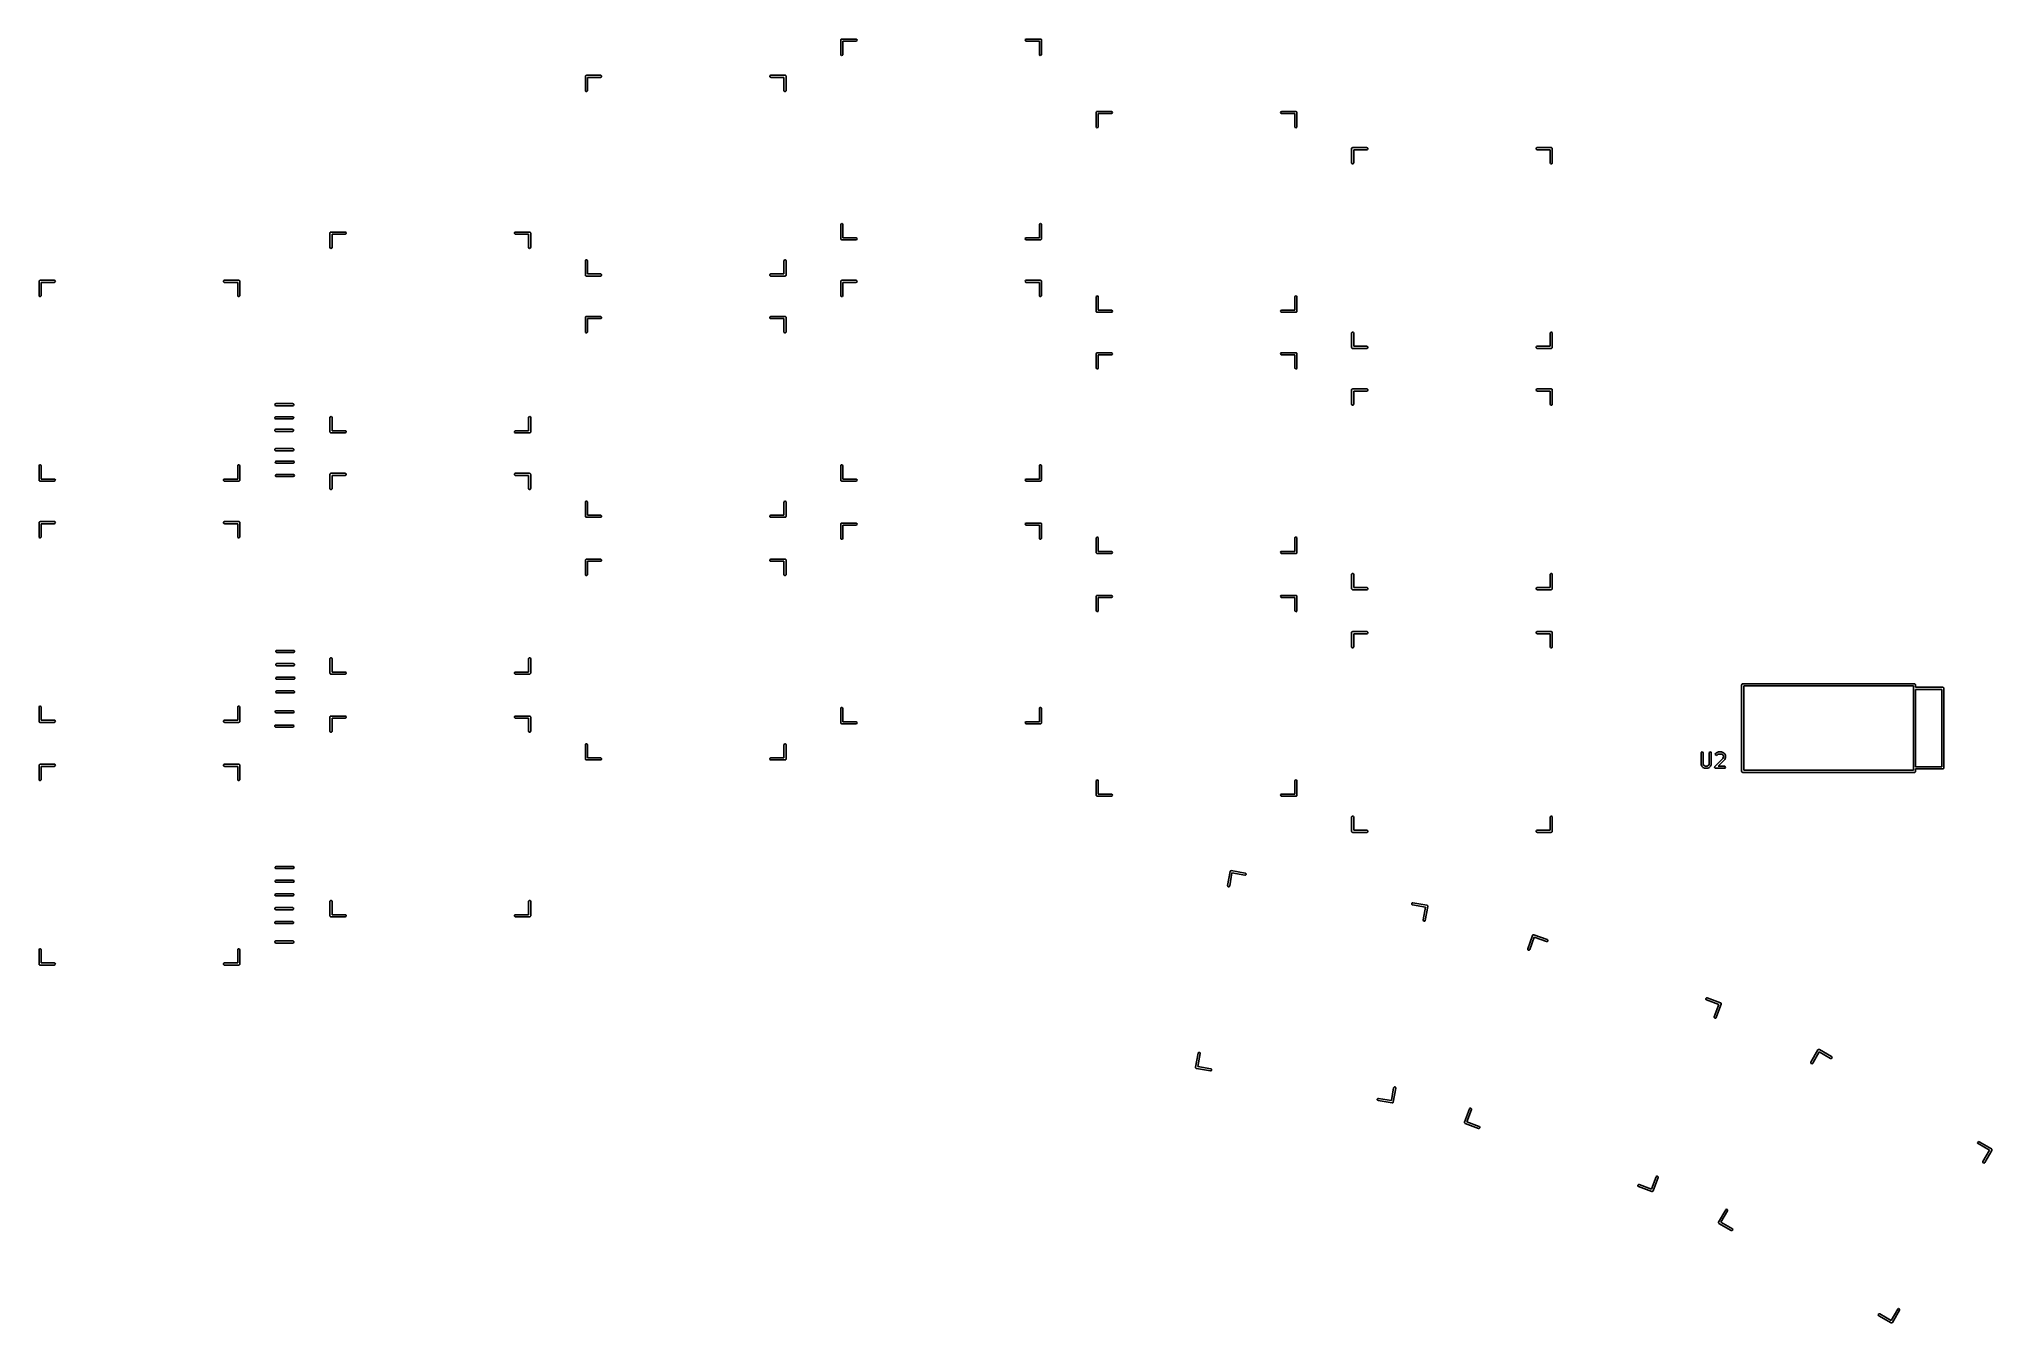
# Model space of a CAD drawing. Extents: x 42 to 179, y -146 to -55.
import ezdxf

# ---------------------------------------------------------------- set-up
doc = ezdxf.new("R2010")
doc.units = 0
doc.layers.add('BLACK', color=7, linetype='CONTINUOUS')

msp = doc.modelspace()

# ---------------------------------------------------------------- linework, layer by layer
at = {"layer": 'BLACK', "linetype": 'CONTINUOUS'}
for p, q in [((98.295, -55.565), (98.2967, -55.5553)), ((98.295, -56.565), (98.295, -55.565)), ((98.2961, -55.552), (98.2978, -55.5491)), ((98.2967, -55.5553), (98.2961, -55.552)), ((98.2978, -55.5491), (98.2995, -55.5393)), ((98.2995, -55.5393), (98.312, -55.5244)), ((98.312, -55.5244), (98.3218, -55.5075)), ((98.3218, -55.5075), (98.3281, -55.5052)), ((98.3281, -55.5052), (98.3325, -55.5)), ((98.3325, -55.5), (98.3517, -55.4967)), ((98.3517, -55.4967), (98.37, -55.49)), ((98.37, -55.49), (99.37, -55.49)), ((99.37, -55.64), (98.445, -55.64)), ((98.445, -55.64), (98.445, -56.565)), ((99.37, -55.49), (99.3957, -55.4945)), ((99.4182, -55.6225), (99.37, -55.64)), ((99.3957, -55.4945), (99.435, -55.5275)), ((99.4439, -55.578), (99.4182, -55.6225)), ((99.435, -55.5275), (99.4439, -55.578)), ((111.296, -55.552), (111.322, -55.5075)), ((111.305, -55.6025), (111.296, -55.552)), ((111.344, -55.6355), (111.305, -55.6025)), ((111.322, -55.5075), (111.37, -55.49)), ((111.37, -55.64), (111.344, -55.6355)), ((111.37, -55.49), (112.37, -55.49)), ((112.295, -55.64), (111.37, -55.64)), ((112.295, -56.565), (112.295, -55.64)), ((112.37, -55.49), (112.38, -55.4917)), ((112.38, -55.4917), (112.383, -55.4911)), ((112.383, -55.4911), (112.386, -55.4928)), ((112.386, -55.4928), (112.396, -55.4945)), ((112.396, -55.4945), (112.411, -55.507)), ((112.411, -55.507), (112.427, -55.5168)), ((112.427, -55.5168), (112.43, -55.5231)), ((112.43, -55.5231), (112.435, -55.5275)), ((112.435, -55.5275), (112.438, -55.5467)), ((112.438, -55.5467), (112.445, -55.565)), ((112.445, -55.565), (112.445, -56.565)), ((98.3125, -56.6132), (98.295, -56.565)), ((98.357, -56.6389), (98.3125, -56.6132)), ((98.4075, -56.63), (98.357, -56.6389)), ((98.4405, -56.5907), (98.4075, -56.63)), ((98.445, -56.565), (98.4405, -56.5907)), ((112.313, -56.6132), (112.295, -56.565)), ((112.357, -56.6389), (112.313, -56.6132)), ((112.407, -56.63), (112.357, -56.6389)), ((112.44, -56.5907), (112.407, -56.63)), ((112.445, -56.565), (112.44, -56.5907)), ((80.295, -58.115), (80.2967, -58.1053)), ((80.295, -59.115), (80.295, -58.115)), ((80.3125, -59.1632), (80.295, -59.115)), ((80.2961, -58.102), (80.2978, -58.0991)), ((80.2967, -58.1053), (80.2961, -58.102)), ((80.2978, -58.0991), (80.2995, -58.0893)), ((80.2995, -58.0893), (80.312, -58.0744)), ((80.312, -58.0744), (80.3218, -58.0575)), ((80.357, -59.1889), (80.3125, -59.1632)), ((80.3218, -58.0575), (80.3281, -58.0552)), ((80.3281, -58.0552), (80.3325, -58.05)), ((80.3325, -58.05), (80.3517, -58.0467)), ((80.3517, -58.0467), (80.37, -58.04)), ((80.4075, -59.18), (80.357, -59.1889)), ((80.37, -58.04), (81.37, -58.04)), ((80.4405, -59.1407), (80.4075, -59.18)), ((80.445, -59.115), (80.4405, -59.1407)), ((81.37, -58.19), (80.445, -58.19)), ((80.445, -58.19), (80.445, -59.115)), ((81.37, -58.04), (81.3957, -58.0445)), ((81.4182, -58.1725), (81.37, -58.19)), ((81.3957, -58.0445), (81.435, -58.0775)), ((81.4439, -58.128), (81.4182, -58.1725)), ((81.435, -58.0775), (81.4439, -58.128)), ((93.2961, -58.102), (93.3218, -58.0575)), ((93.305, -58.1525), (93.2961, -58.102)), ((93.3443, -58.1855), (93.305, -58.1525)), ((93.3218, -58.0575), (93.37, -58.04)), ((93.37, -58.19), (93.3443, -58.1855)), ((93.37, -58.04), (94.37, -58.04)), ((94.295, -58.19), (93.37, -58.19)), ((94.295, -59.115), (94.295, -58.19)), ((94.3125, -59.1632), (94.295, -59.115)), ((94.357, -59.1889), (94.3125, -59.1632)), ((94.4075, -59.18), (94.357, -59.1889)), ((94.37, -58.04), (94.3797, -58.0417)), ((94.3797, -58.0417), (94.383, -58.0411)), ((94.383, -58.0411), (94.3859, -58.0428)), ((94.3859, -58.0428), (94.3957, -58.0445)), ((94.3957, -58.0445), (94.4106, -58.057)), ((94.4405, -59.1407), (94.4075, -59.18)), ((94.4106, -58.057), (94.4275, -58.0668)), ((94.4275, -58.0668), (94.4298, -58.0731)), ((94.4298, -58.0731), (94.435, -58.0775)), ((94.435, -58.0775), (94.4383, -58.0967)), ((94.4383, -58.0967), (94.445, -58.115)), ((94.445, -59.115), (94.4405, -59.1407)), ((94.445, -58.115), (94.445, -59.115)), ((116.295, -60.665), (116.297, -60.6553)), ((116.295, -61.665), (116.295, -60.665)), ((116.313, -61.7132), (116.295, -61.665)), ((116.296, -60.652), (116.298, -60.6491)), ((116.297, -60.6553), (116.296, -60.652)), ((116.298, -60.6491), (116.3, -60.6393)), ((116.3, -60.6393), (116.312, -60.6244)), ((116.312, -60.6244), (116.322, -60.6075)), ((116.357, -61.7389), (116.313, -61.7132)), ((116.322, -60.6075), (116.328, -60.6052)), ((116.328, -60.6052), (116.332, -60.6)), ((116.332, -60.6), (116.352, -60.5967)), ((116.352, -60.5967), (116.37, -60.59)), ((116.407, -61.73), (116.357, -61.7389)), ((116.37, -60.59), (117.37, -60.59)), ((116.44, -61.6907), (116.407, -61.73)), ((116.445, -61.665), (116.44, -61.6907)), ((117.37, -60.74), (116.445, -60.74)), ((116.445, -60.74), (116.445, -61.665)), ((117.37, -60.59), (117.396, -60.5945)), ((117.418, -60.7225), (117.37, -60.74)), ((117.396, -60.5945), (117.435, -60.6275)), ((117.444, -60.678), (117.418, -60.7225)), ((117.435, -60.6275), (117.444, -60.678)), ((129.296, -60.652), (129.322, -60.6075)), ((129.305, -60.7025), (129.296, -60.652)), ((129.344, -60.7355), (129.305, -60.7025)), ((129.322, -60.6075), (129.37, -60.59)), ((129.37, -60.74), (129.344, -60.7355)), ((129.37, -60.59), (130.37, -60.59)), ((130.295, -60.74), (129.37, -60.74)), ((130.295, -61.665), (130.295, -60.74)), ((130.313, -61.7132), (130.295, -61.665)), ((130.357, -61.7389), (130.313, -61.7132)), ((130.407, -61.73), (130.357, -61.7389)), ((130.37, -60.59), (130.38, -60.5917)), ((130.38, -60.5917), (130.383, -60.5911)), ((130.383, -60.5911), (130.386, -60.5928)), ((130.386, -60.5928), (130.396, -60.5945)), ((130.396, -60.5945), (130.411, -60.607)), ((130.44, -61.6907), (130.407, -61.73)), ((130.411, -60.607), (130.427, -60.6168)), ((130.427, -60.6168), (130.43, -60.6231)), ((130.43, -60.6231), (130.435, -60.6275)), ((130.435, -60.6275), (130.438, -60.6467)), ((130.438, -60.6467), (130.445, -60.665)), ((130.445, -61.665), (130.44, -61.6907)), ((130.445, -60.665), (130.445, -61.665)), ((134.295, -63.215), (134.297, -63.2053)), ((134.295, -64.215), (134.295, -63.215)), ((134.296, -63.202), (134.298, -63.1991)), ((134.297, -63.2053), (134.296, -63.202)), ((134.298, -63.1991), (134.3, -63.1893)), ((134.3, -63.1893), (134.312, -63.1744)), ((134.312, -63.1744), (134.322, -63.1575)), ((134.322, -63.1575), (134.328, -63.1552)), ((134.328, -63.1552), (134.332, -63.15)), ((134.332, -63.15), (134.352, -63.1467)), ((134.352, -63.1467), (134.37, -63.14)), ((134.37, -63.14), (135.37, -63.14)), ((135.37, -63.29), (134.445, -63.29)), ((134.445, -63.29), (134.445, -64.215)), ((135.37, -63.14), (135.396, -63.1445)), ((135.418, -63.2725), (135.37, -63.29)), ((135.396, -63.1445), (135.435, -63.1775)), ((135.444, -63.228), (135.418, -63.2725)), ((135.435, -63.1775), (135.444, -63.228)), ((147.296, -63.202), (147.322, -63.1575)), ((147.305, -63.2525), (147.296, -63.202)), ((147.344, -63.2855), (147.305, -63.2525)), ((147.322, -63.1575), (147.37, -63.14)), ((147.37, -63.29), (147.344, -63.2855)), ((147.37, -63.14), (148.37, -63.14)), ((148.295, -63.29), (147.37, -63.29)), ((148.295, -64.215), (148.295, -63.29)), ((148.37, -63.14), (148.38, -63.1417)), ((148.38, -63.1417), (148.383, -63.1411)), ((148.383, -63.1411), (148.386, -63.1428)), ((148.386, -63.1428), (148.396, -63.1445)), ((148.396, -63.1445), (148.411, -63.157)), ((148.411, -63.157), (148.427, -63.1668)), ((148.427, -63.1668), (148.43, -63.1731)), ((148.43, -63.1731), (148.435, -63.1775)), ((148.435, -63.1775), (148.438, -63.1967)), ((148.438, -63.1967), (148.445, -63.215)), ((148.445, -63.215), (148.445, -64.215)), ((134.313, -64.2632), (134.295, -64.215)), ((134.357, -64.2889), (134.313, -64.2632)), ((134.407, -64.28), (134.357, -64.2889)), ((134.44, -64.2407), (134.407, -64.28)), ((134.445, -64.215), (134.44, -64.2407)), ((148.313, -64.2632), (148.295, -64.215)), ((148.357, -64.2889), (148.313, -64.2632)), ((148.407, -64.28), (148.357, -64.2889)), ((148.44, -64.2407), (148.407, -64.28)), ((148.445, -64.215), (148.44, -64.2407)), ((98.295, -68.565), (98.2995, -68.5393)), ((98.295, -69.565), (98.295, -68.565)), ((98.2995, -68.5393), (98.3325, -68.5)), ((98.3325, -68.5), (98.383, -68.4911)), ((98.383, -68.4911), (98.4275, -68.5168)), ((98.4275, -68.5168), (98.445, -68.565)), ((98.445, -68.565), (98.445, -69.49)), ((112.295, -68.565), (112.3, -68.5393)), ((112.295, -69.49), (112.295, -68.565)), ((112.3, -68.5393), (112.332, -68.5)), ((112.332, -68.5), (112.383, -68.4911)), ((112.383, -68.4911), (112.427, -68.5168)), ((112.427, -68.5168), (112.445, -68.565)), ((112.445, -68.565), (112.445, -69.565)), ((62.295, -69.165), (62.2967, -69.1553)), ((62.295, -70.165), (62.295, -69.165)), ((62.3125, -70.2132), (62.295, -70.165)), ((62.2961, -69.152), (62.2978, -69.1491)), ((62.2967, -69.1553), (62.2961, -69.152)), ((62.2978, -69.1491), (62.2995, -69.1393)), ((62.2995, -69.1393), (62.312, -69.1244)), ((62.312, -69.1244), (62.3218, -69.1075)), ((62.3218, -69.1075), (62.3281, -69.1052)), ((62.3281, -69.1052), (62.3325, -69.1)), ((62.3325, -69.1), (62.3517, -69.0967)), ((62.3517, -69.0967), (62.37, -69.09)), ((62.37, -69.09), (63.37, -69.09)), ((62.4405, -70.1907), (62.4075, -70.23)), ((62.445, -70.165), (62.4405, -70.1907)), ((63.37, -69.24), (62.445, -69.24)), ((62.445, -69.24), (62.445, -70.165)), ((63.37, -69.09), (63.3957, -69.0945)), ((63.4182, -69.2225), (63.37, -69.24)), ((63.3957, -69.0945), (63.435, -69.1275)), ((63.4439, -69.178), (63.4182, -69.2225)), ((63.435, -69.1275), (63.4439, -69.178)), ((75.2961, -69.152), (75.3218, -69.1075)), ((75.305, -69.2025), (75.2961, -69.152)), ((75.3443, -69.2355), (75.305, -69.2025)), ((75.3218, -69.1075), (75.37, -69.09)), ((75.37, -69.24), (75.3443, -69.2355)), ((75.37, -69.09), (76.37, -69.09)), ((76.295, -69.24), (75.37, -69.24)), ((76.295, -70.165), (76.295, -69.24)), ((76.3125, -70.2132), (76.295, -70.165)), ((76.37, -69.09), (76.3797, -69.0917)), ((76.3797, -69.0917), (76.383, -69.0911)), ((76.383, -69.0911), (76.3859, -69.0928)), ((76.3859, -69.0928), (76.3957, -69.0945)), ((76.3957, -69.0945), (76.4106, -69.107)), ((76.4405, -70.1907), (76.4075, -70.23)), ((76.4106, -69.107), (76.4275, -69.1168)), ((76.4275, -69.1168), (76.4298, -69.1231)), ((76.4298, -69.1231), (76.435, -69.1275)), ((76.435, -69.1275), (76.4383, -69.1467)), ((76.4383, -69.1467), (76.445, -69.165)), ((76.445, -70.165), (76.4405, -70.1907)), ((76.445, -69.165), (76.445, -70.165)), ((98.3017, -69.5833), (98.295, -69.565)), ((98.305, -69.6025), (98.3017, -69.5833)), ((98.3102, -69.6068), (98.305, -69.6025)), ((98.3125, -69.6132), (98.3102, -69.6068)), ((98.3294, -69.623), (98.3125, -69.6132)), ((98.3443, -69.6355), (98.3294, -69.623)), ((98.3541, -69.6372), (98.3443, -69.6355)), ((98.357, -69.6389), (98.3541, -69.6372)), ((98.3603, -69.6383), (98.357, -69.6389)), ((98.37, -69.64), (98.3603, -69.6383)), ((99.37, -69.64), (98.37, -69.64)), ((98.445, -69.49), (99.37, -69.49)), ((99.37, -69.49), (99.3957, -69.4945)), ((99.4182, -69.6225), (99.37, -69.64)), ((99.3957, -69.4945), (99.435, -69.5275)), ((99.4439, -69.578), (99.4182, -69.6225)), ((99.435, -69.5275), (99.4439, -69.578)), ((111.296, -69.552), (111.322, -69.5075)), ((111.305, -69.6025), (111.296, -69.552)), ((111.344, -69.6355), (111.305, -69.6025)), ((111.322, -69.5075), (111.37, -69.49)), ((111.37, -69.64), (111.344, -69.6355)), ((111.37, -69.49), (112.295, -69.49)), ((112.37, -69.64), (111.37, -69.64)), ((112.388, -69.6333), (112.37, -69.64)), ((112.407, -69.63), (112.388, -69.6333)), ((112.412, -69.6248), (112.407, -69.63)), ((112.418, -69.6225), (112.412, -69.6248)), ((112.428, -69.6056), (112.418, -69.6225)), ((112.44, -69.5907), (112.428, -69.6056)), ((112.442, -69.5809), (112.44, -69.5907)), ((112.444, -69.578), (112.442, -69.5809)), ((112.445, -69.565), (112.443, -69.5747)), ((112.443, -69.5747), (112.444, -69.578)), ((62.357, -70.2389), (62.3125, -70.2132)), ((62.4075, -70.23), (62.357, -70.2389)), ((76.357, -70.2389), (76.3125, -70.2132)), ((76.4075, -70.23), (76.357, -70.2389)), ((80.295, -71.115), (80.2995, -71.0893)), ((80.295, -72.115), (80.295, -71.115)), ((80.2995, -71.0893), (80.3325, -71.05)), ((80.3325, -71.05), (80.383, -71.0411)), ((80.383, -71.0411), (80.4275, -71.0668)), ((80.4275, -71.0668), (80.445, -71.115)), ((80.445, -71.115), (80.445, -72.04)), ((94.295, -71.115), (94.2995, -71.0893)), ((94.295, -72.04), (94.295, -71.115)), ((94.2995, -71.0893), (94.3325, -71.05)), ((94.3325, -71.05), (94.383, -71.0411)), ((94.383, -71.0411), (94.4275, -71.0668)), ((94.4275, -71.0668), (94.445, -71.115)), ((94.445, -71.115), (94.445, -72.115)), ((41.795, -72.565), (41.7967, -72.5553)), ((41.795, -73.565), (41.795, -72.565)), ((41.7961, -72.552), (41.7978, -72.5491)), ((41.7967, -72.5553), (41.7961, -72.552)), ((41.7978, -72.5491), (41.7995, -72.5393)), ((41.7995, -72.5393), (41.812, -72.5244)), ((41.812, -72.5244), (41.8218, -72.5075)), ((41.8218, -72.5075), (41.8281, -72.5052)), ((41.8281, -72.5052), (41.8325, -72.5)), ((41.8325, -72.5), (41.8517, -72.4967)), ((41.8517, -72.4967), (41.87, -72.49)), ((41.87, -72.49), (42.87, -72.49)), ((42.87, -72.64), (41.945, -72.64)), ((41.945, -72.64), (41.945, -73.565)), ((42.87, -72.49), (42.8957, -72.4945)), ((42.9182, -72.6225), (42.87, -72.64)), ((42.8957, -72.4945), (42.935, -72.5275)), ((42.9439, -72.578), (42.9182, -72.6225)), ((42.935, -72.5275), (42.9439, -72.578)), ((54.7961, -72.552), (54.8218, -72.5075)), ((54.805, -72.6025), (54.7961, -72.552)), ((54.8443, -72.6355), (54.805, -72.6025)), ((54.8218, -72.5075), (54.87, -72.49)), ((54.87, -72.64), (54.8443, -72.6355)), ((54.87, -72.49), (55.87, -72.49)), ((55.795, -72.64), (54.87, -72.64)), ((55.795, -73.565), (55.795, -72.64)), ((55.87, -72.49), (55.8797, -72.4917)), ((55.8797, -72.4917), (55.883, -72.4911)), ((55.883, -72.4911), (55.8859, -72.4928)), ((55.8859, -72.4928), (55.8957, -72.4945)), ((55.8957, -72.4945), (55.9106, -72.507)), ((55.9106, -72.507), (55.9275, -72.5168)), ((55.9275, -72.5168), (55.9298, -72.5231)), ((55.9298, -72.5231), (55.935, -72.5275)), ((55.935, -72.5275), (55.9383, -72.5467)), ((55.9383, -72.5467), (55.945, -72.565)), ((55.945, -72.565), (55.945, -73.565)), ((80.3017, -72.1333), (80.295, -72.115)), ((80.305, -72.1525), (80.3017, -72.1333)), ((80.3102, -72.1568), (80.305, -72.1525)), ((80.3125, -72.1632), (80.3102, -72.1568)), ((80.3294, -72.173), (80.3125, -72.1632)), ((80.3443, -72.1855), (80.3294, -72.173)), ((80.3541, -72.1872), (80.3443, -72.1855)), ((80.357, -72.1889), (80.3541, -72.1872)), ((80.3603, -72.1883), (80.357, -72.1889)), ((80.37, -72.19), (80.3603, -72.1883)), ((81.37, -72.19), (80.37, -72.19)), ((80.445, -72.04), (81.37, -72.04)), ((81.37, -72.04), (81.3957, -72.0445)), ((81.4182, -72.1725), (81.37, -72.19)), ((81.3957, -72.0445), (81.435, -72.0775)), ((81.4439, -72.128), (81.4182, -72.1725)), ((81.435, -72.0775), (81.4439, -72.128)), ((93.2961, -72.102), (93.3218, -72.0575)), ((93.305, -72.1525), (93.2961, -72.102)), ((93.3443, -72.1855), (93.305, -72.1525)), ((93.3218, -72.0575), (93.37, -72.04)), ((93.37, -72.19), (93.3443, -72.1855)), ((93.37, -72.04), (94.295, -72.04)), ((94.37, -72.19), (93.37, -72.19)), ((94.3883, -72.1833), (94.37, -72.19)), ((94.4075, -72.18), (94.3883, -72.1833)), ((94.4119, -72.1748), (94.4075, -72.18)), ((94.4182, -72.1725), (94.4119, -72.1748)), ((94.428, -72.1556), (94.4182, -72.1725)), ((94.4405, -72.1407), (94.428, -72.1556)), ((94.4422, -72.1309), (94.4405, -72.1407)), ((94.4439, -72.128), (94.4422, -72.1309)), ((94.445, -72.115), (94.4433, -72.1247)), ((94.4433, -72.1247), (94.4439, -72.128)), ((98.295, -72.565), (98.2967, -72.5553)), ((98.295, -73.565), (98.295, -72.565)), ((98.2961, -72.552), (98.2978, -72.5491)), ((98.2967, -72.5553), (98.2961, -72.552)), ((98.2978, -72.5491), (98.2995, -72.5393)), ((98.2995, -72.5393), (98.312, -72.5244)), ((98.312, -72.5244), (98.3218, -72.5075)), ((98.3218, -72.5075), (98.3281, -72.5052)), ((98.3281, -72.5052), (98.3325, -72.5)), ((98.3325, -72.5), (98.3517, -72.4967)), ((98.3517, -72.4967), (98.37, -72.49)), ((98.37, -72.49), (99.37, -72.49)), ((99.37, -72.64), (98.445, -72.64)), ((98.445, -72.64), (98.445, -73.565)), ((99.37, -72.49), (99.3957, -72.4945)), ((99.4182, -72.6225), (99.37, -72.64)), ((99.3957, -72.4945), (99.435, -72.5275)), ((99.4439, -72.578), (99.4182, -72.6225)), ((99.435, -72.5275), (99.4439, -72.578)), ((111.296, -72.552), (111.322, -72.5075)), ((111.305, -72.6025), (111.296, -72.552)), ((111.344, -72.6355), (111.305, -72.6025)), ((111.322, -72.5075), (111.37, -72.49)), ((111.37, -72.64), (111.344, -72.6355)), ((111.37, -72.49), (112.37, -72.49)), ((112.295, -72.64), (111.37, -72.64)), ((112.295, -73.565), (112.295, -72.64)), ((112.37, -72.49), (112.38, -72.4917)), ((112.38, -72.4917), (112.383, -72.4911)), ((112.383, -72.4911), (112.386, -72.4928)), ((112.386, -72.4928), (112.396, -72.4945)), ((112.396, -72.4945), (112.411, -72.507)), ((112.411, -72.507), (112.427, -72.5168)), ((112.427, -72.5168), (112.43, -72.5231)), ((112.43, -72.5231), (112.435, -72.5275)), ((112.435, -72.5275), (112.438, -72.5467)), ((112.438, -72.5467), (112.445, -72.565)), ((112.445, -72.565), (112.445, -73.565)), ((41.8125, -73.6132), (41.795, -73.565)), ((41.857, -73.6389), (41.8125, -73.6132)), ((41.9075, -73.63), (41.857, -73.6389)), ((41.9405, -73.5907), (41.9075, -73.63)), ((41.945, -73.565), (41.9405, -73.5907)), ((55.8125, -73.6132), (55.795, -73.565)), ((55.857, -73.6389), (55.8125, -73.6132)), ((55.9075, -73.63), (55.857, -73.6389)), ((55.9405, -73.5907), (55.9075, -73.63)), ((55.945, -73.565), (55.9405, -73.5907)), ((98.3125, -73.6132), (98.295, -73.565)), ((98.357, -73.6389), (98.3125, -73.6132)), ((98.4075, -73.63), (98.357, -73.6389)), ((98.4405, -73.5907), (98.4075, -73.63)), ((98.445, -73.565), (98.4405, -73.5907)), ((112.313, -73.6132), (112.295, -73.565)), ((112.357, -73.6389), (112.313, -73.6132)), ((112.407, -73.63), (112.357, -73.6389)), ((112.44, -73.5907), (112.407, -73.63)), ((112.445, -73.565), (112.44, -73.5907)), ((116.295, -73.665), (116.3, -73.6393)), ((116.295, -74.665), (116.295, -73.665)), ((116.3, -73.6393), (116.332, -73.6)), ((116.332, -73.6), (116.383, -73.5911)), ((116.383, -73.5911), (116.427, -73.6168)), ((116.427, -73.6168), (116.445, -73.665)), ((116.445, -73.665), (116.445, -74.59)), ((130.295, -73.665), (130.3, -73.6393)), ((130.295, -74.59), (130.295, -73.665)), ((130.3, -73.6393), (130.332, -73.6)), ((130.332, -73.6), (130.383, -73.5911)), ((130.383, -73.5911), (130.427, -73.6168)), ((130.427, -73.6168), (130.445, -73.665)), ((130.445, -73.665), (130.445, -74.665)), ((80.295, -75.115), (80.2967, -75.1053)), ((80.295, -76.115), (80.295, -75.115)), ((80.2961, -75.102), (80.2978, -75.0991)), ((80.2967, -75.1053), (80.2961, -75.102)), ((80.2978, -75.0991), (80.2995, -75.0893)), ((80.2995, -75.0893), (80.312, -75.0744)), ((80.312, -75.0744), (80.3218, -75.0575)), ((80.3218, -75.0575), (80.3281, -75.0552)), ((80.3281, -75.0552), (80.3325, -75.05)), ((80.3325, -75.05), (80.3517, -75.0467)), ((80.3517, -75.0467), (80.37, -75.04)), ((80.37, -75.04), (81.37, -75.04)), ((81.37, -75.19), (80.445, -75.19)), ((80.445, -75.19), (80.445, -76.115)), ((81.37, -75.04), (81.3957, -75.0445)), ((81.4182, -75.1725), (81.37, -75.19)), ((81.3957, -75.0445), (81.435, -75.0775)), ((81.4439, -75.128), (81.4182, -75.1725)), ((81.435, -75.0775), (81.4439, -75.128)), ((93.2961, -75.102), (93.3218, -75.0575)), ((93.305, -75.1525), (93.2961, -75.102)), ((93.3443, -75.1855), (93.305, -75.1525)), ((93.3218, -75.0575), (93.37, -75.04)), ((93.37, -75.19), (93.3443, -75.1855)), ((93.37, -75.04), (94.37, -75.04)), ((94.295, -75.19), (93.37, -75.19)), ((94.295, -76.115), (94.295, -75.19)), ((94.37, -75.04), (94.3797, -75.0417)), ((94.3797, -75.0417), (94.383, -75.0411)), ((94.383, -75.0411), (94.3859, -75.0428)), ((94.3859, -75.0428), (94.3957, -75.0445)), ((94.3957, -75.0445), (94.4106, -75.057)), ((94.4106, -75.057), (94.4275, -75.0668)), ((94.4275, -75.0668), (94.4298, -75.0731)), ((94.4298, -75.0731), (94.435, -75.0775)), ((94.435, -75.0775), (94.4383, -75.0967)), ((94.4383, -75.0967), (94.445, -75.115)), ((94.445, -75.115), (94.445, -76.115)), ((116.302, -74.6833), (116.295, -74.665)), ((116.305, -74.7025), (116.302, -74.6833)), ((116.31, -74.7069), (116.305, -74.7025)), ((116.313, -74.7132), (116.31, -74.7069)), ((116.329, -74.723), (116.313, -74.7132)), ((116.344, -74.7355), (116.329, -74.723)), ((116.354, -74.7372), (116.344, -74.7355)), ((116.357, -74.7389), (116.354, -74.7372)), ((116.36, -74.7383), (116.357, -74.7389)), ((116.37, -74.74), (116.36, -74.7383)), ((117.37, -74.74), (116.37, -74.74)), ((116.445, -74.59), (117.37, -74.59)), ((117.37, -74.59), (117.396, -74.5945)), ((117.418, -74.7225), (117.37, -74.74)), ((117.396, -74.5945), (117.435, -74.6275)), ((117.444, -74.678), (117.418, -74.7225)), ((117.435, -74.6275), (117.444, -74.678)), ((129.296, -74.652), (129.322, -74.6075)), ((129.305, -74.7025), (129.296, -74.652)), ((129.344, -74.7355), (129.305, -74.7025)), ((129.322, -74.6075), (129.37, -74.59)), ((129.37, -74.74), (129.344, -74.7355)), ((129.37, -74.59), (130.295, -74.59)), ((130.37, -74.74), (129.37, -74.74)), ((130.388, -74.7333), (130.37, -74.74)), ((130.407, -74.73), (130.388, -74.7333)), ((130.412, -74.7248), (130.407, -74.73)), ((130.418, -74.7225), (130.412, -74.7248)), ((130.428, -74.7056), (130.418, -74.7225)), ((130.44, -74.6907), (130.428, -74.7056)), ((130.442, -74.6809), (130.44, -74.6907)), ((130.444, -74.678), (130.442, -74.6809)), ((130.445, -74.665), (130.443, -74.6747)), ((130.443, -74.6747), (130.444, -74.678)), ((80.3125, -76.1632), (80.295, -76.115)), ((80.357, -76.1889), (80.3125, -76.1632)), ((80.4075, -76.18), (80.357, -76.1889)), ((80.4405, -76.1407), (80.4075, -76.18)), ((80.445, -76.115), (80.4405, -76.1407)), ((94.3125, -76.1632), (94.295, -76.115)), ((94.357, -76.1889), (94.3125, -76.1632)), ((94.4075, -76.18), (94.357, -76.1889)), ((94.4405, -76.1407), (94.4075, -76.18)), ((94.445, -76.115), (94.4405, -76.1407)), ((134.295, -76.215), (134.3, -76.1893)), ((134.295, -77.215), (134.295, -76.215)), ((134.3, -76.1893), (134.332, -76.15)), ((134.332, -76.15), (134.383, -76.1411)), ((134.383, -76.1411), (134.427, -76.1668)), ((134.427, -76.1668), (134.445, -76.215)), ((134.445, -76.215), (134.445, -77.14)), ((148.295, -76.215), (148.3, -76.1893)), ((148.295, -77.14), (148.295, -76.215)), ((148.3, -76.1893), (148.332, -76.15)), ((148.332, -76.15), (148.383, -76.1411)), ((148.383, -76.1411), (148.427, -76.1668)), ((148.427, -76.1668), (148.445, -76.215)), ((148.445, -76.215), (148.445, -77.215)), ((116.295, -77.665), (116.297, -77.6553)), ((116.295, -78.665), (116.295, -77.665)), ((116.296, -77.652), (116.298, -77.6491)), ((116.297, -77.6553), (116.296, -77.652)), ((116.298, -77.6491), (116.3, -77.6393)), ((116.3, -77.6393), (116.312, -77.6244)), ((116.312, -77.6244), (116.322, -77.6075)), ((116.322, -77.6075), (116.328, -77.6052)), ((116.328, -77.6052), (116.332, -77.6)), ((116.332, -77.6), (116.352, -77.5967)), ((116.352, -77.5967), (116.37, -77.59)), ((116.37, -77.59), (117.37, -77.59)), ((117.37, -77.74), (116.445, -77.74)), ((116.445, -77.74), (116.445, -78.665)), ((117.37, -77.59), (117.396, -77.5945)), ((117.418, -77.7225), (117.37, -77.74)), ((117.396, -77.5945), (117.435, -77.6275)), ((117.444, -77.678), (117.418, -77.7225)), ((117.435, -77.6275), (117.444, -77.678)), ((129.296, -77.652), (129.322, -77.6075)), ((129.305, -77.7025), (129.296, -77.652)), ((129.344, -77.7355), (129.305, -77.7025)), ((129.322, -77.6075), (129.37, -77.59)), ((129.37, -77.74), (129.344, -77.7355)), ((129.37, -77.59), (130.37, -77.59)), ((130.295, -77.74), (129.37, -77.74)), ((130.295, -78.665), (130.295, -77.74)), ((130.37, -77.59), (130.38, -77.5917)), ((130.38, -77.5917), (130.383, -77.5911)), ((130.383, -77.5911), (130.386, -77.5928)), ((130.386, -77.5928), (130.396, -77.5945)), ((130.396, -77.5945), (130.411, -77.607)), ((130.411, -77.607), (130.427, -77.6168)), ((130.427, -77.6168), (130.43, -77.6231)), ((130.43, -77.6231), (130.435, -77.6275)), ((130.435, -77.6275), (130.438, -77.6467)), ((130.438, -77.6467), (130.445, -77.665)), ((130.445, -77.665), (130.445, -78.665)), ((134.302, -77.2333), (134.295, -77.215)), ((134.305, -77.2525), (134.302, -77.2333)), ((134.31, -77.2569), (134.305, -77.2525)), ((134.313, -77.2632), (134.31, -77.2569)), ((134.329, -77.273), (134.313, -77.2632)), ((134.344, -77.2855), (134.329, -77.273)), ((134.354, -77.2872), (134.344, -77.2855)), ((134.357, -77.2889), (134.354, -77.2872)), ((134.36, -77.2883), (134.357, -77.2889)), ((134.37, -77.29), (134.36, -77.2883)), ((135.37, -77.29), (134.37, -77.29)), ((134.445, -77.14), (135.37, -77.14)), ((135.37, -77.14), (135.396, -77.1445)), ((135.418, -77.2725), (135.37, -77.29)), ((135.396, -77.1445), (135.435, -77.1775)), ((135.444, -77.228), (135.418, -77.2725)), ((135.435, -77.1775), (135.444, -77.228)), ((147.296, -77.202), (147.322, -77.1575)), ((147.305, -77.2525), (147.296, -77.202)), ((147.344, -77.2855), (147.305, -77.2525)), ((147.322, -77.1575), (147.37, -77.14)), ((147.37, -77.29), (147.344, -77.2855)), ((147.37, -77.14), (148.295, -77.14)), ((148.37, -77.29), (147.37, -77.29)), ((148.388, -77.2833), (148.37, -77.29)), ((148.407, -77.28), (148.388, -77.2833)), ((148.412, -77.2748), (148.407, -77.28)), ((148.418, -77.2725), (148.412, -77.2748)), ((148.428, -77.2556), (148.418, -77.2725)), ((148.44, -77.2407), (148.428, -77.2556)), ((148.442, -77.2309), (148.44, -77.2407)), ((148.444, -77.228), (148.442, -77.2309)), ((148.445, -77.215), (148.443, -77.2247)), ((148.443, -77.2247), (148.444, -77.228)), ((116.313, -78.7132), (116.295, -78.665)), ((116.357, -78.7389), (116.313, -78.7132)), ((116.407, -78.73), (116.357, -78.7389)), ((116.44, -78.6907), (116.407, -78.73)), ((116.445, -78.665), (116.44, -78.6907)), ((130.313, -78.7132), (130.295, -78.665)), ((130.357, -78.7389), (130.313, -78.7132)), ((130.407, -78.73), (130.357, -78.7389)), ((130.44, -78.6907), (130.407, -78.73)), ((130.445, -78.665), (130.44, -78.6907)), ((58.4208, -81.241), (58.4465, -81.1965)), ((58.4465, -81.1965), (58.4947, -81.179)), ((58.4947, -81.179), (59.6853, -81.179)), ((59.6853, -81.179), (59.711, -81.1835)), ((59.711, -81.1835), (59.7503, -81.2165)), ((134.295, -80.215), (134.297, -80.2053)), ((134.295, -81.215), (134.295, -80.215)), ((134.296, -80.202), (134.298, -80.1991)), ((134.297, -80.2053), (134.296, -80.202)), ((134.298, -80.1991), (134.3, -80.1893)), ((134.3, -80.1893), (134.312, -80.1744)), ((134.312, -80.1744), (134.322, -80.1575)), ((134.322, -80.1575), (134.328, -80.1552)), ((134.328, -80.1552), (134.332, -80.15)), ((134.332, -80.15), (134.352, -80.1467)), ((134.352, -80.1467), (134.37, -80.14)), ((134.37, -80.14), (135.37, -80.14)), ((135.37, -80.29), (134.445, -80.29)), ((134.445, -80.29), (134.445, -81.215)), ((135.37, -80.14), (135.396, -80.1445)), ((135.418, -80.2725), (135.37, -80.29)), ((135.396, -80.1445), (135.435, -80.1775)), ((135.444, -80.228), (135.418, -80.2725)), ((135.435, -80.1775), (135.444, -80.228)), ((147.296, -80.202), (147.322, -80.1575)), ((147.305, -80.2525), (147.296, -80.202)), ((147.344, -80.2855), (147.305, -80.2525)), ((147.322, -80.1575), (147.37, -80.14)), ((147.37, -80.29), (147.344, -80.2855)), ((147.37, -80.14), (148.37, -80.14)), ((148.295, -80.29), (147.37, -80.29)), ((148.295, -81.215), (148.295, -80.29)), ((148.37, -80.14), (148.38, -80.1417)), ((148.38, -80.1417), (148.383, -80.1411)), ((148.383, -80.1411), (148.386, -80.1428)), ((148.386, -80.1428), (148.396, -80.1445)), ((148.396, -80.1445), (148.411, -80.157)), ((148.411, -80.157), (148.427, -80.1668)), ((148.427, -80.1668), (148.43, -80.1731)), ((148.43, -80.1731), (148.435, -80.1775)), ((148.435, -80.1775), (148.438, -80.1967)), ((148.438, -80.1967), (148.445, -80.215)), ((148.445, -80.215), (148.445, -81.215)), ((58.4008, -82.1674), (58.4265, -82.123)), ((58.4097, -82.2179), (58.4008, -82.1674)), ((58.449, -82.2509), (58.4097, -82.2179)), ((58.4297, -81.2915), (58.4208, -81.241)), ((58.4265, -82.123), (58.4747, -82.1054)), ((58.469, -81.3245), (58.4297, -81.2915)), ((58.4747, -82.2554), (58.449, -82.2509)), ((58.4947, -81.329), (58.469, -81.3245)), ((58.4747, -82.1054), (59.6653, -82.1054)), ((59.6653, -82.2554), (58.4747, -82.2554)), ((59.6853, -81.329), (58.4947, -81.329)), ((59.6653, -82.1054), (59.691, -82.1099)), ((59.7135, -82.2379), (59.6653, -82.2554)), ((59.7335, -81.3115), (59.6853, -81.329)), ((59.691, -82.1099), (59.7303, -82.1429)), ((59.7392, -82.1934), (59.7135, -82.2379)), ((59.7303, -82.1429), (59.7392, -82.1934)), ((59.7592, -81.267), (59.7335, -81.3115)), ((59.7503, -81.2165), (59.7592, -81.267)), ((62.295, -82.165), (62.2995, -82.1393)), ((62.295, -83.165), (62.295, -82.165)), ((62.2995, -82.1393), (62.3325, -82.1)), ((62.3325, -82.1), (62.383, -82.0911)), ((62.383, -82.0911), (62.4275, -82.1168)), ((62.4275, -82.1168), (62.445, -82.165)), ((62.445, -82.165), (62.445, -83.09)), ((76.295, -82.165), (76.2995, -82.1393)), ((76.295, -83.09), (76.295, -82.165)), ((76.2995, -82.1393), (76.3325, -82.1)), ((76.3325, -82.1), (76.383, -82.0911)), ((76.383, -82.0911), (76.4275, -82.1168)), ((76.4275, -82.1168), (76.445, -82.165)), ((76.445, -82.165), (76.445, -83.165)), ((134.313, -81.2632), (134.295, -81.215)), ((134.357, -81.2889), (134.313, -81.2632)), ((134.407, -81.28), (134.357, -81.2889)), ((134.44, -81.2407), (134.407, -81.28)), ((134.445, -81.215), (134.44, -81.2407)), ((148.313, -81.2632), (148.295, -81.215)), ((148.357, -81.2889), (148.313, -81.2632)), ((148.407, -81.28), (148.357, -81.2889)), ((148.44, -81.2407), (148.407, -81.28)), ((148.445, -81.215), (148.44, -81.2407)), ((58.4008, -83.051), (58.4265, -83.0065)), ((58.4097, -83.1015), (58.4008, -83.051)), ((58.449, -83.1345), (58.4097, -83.1015)), ((58.4265, -83.0065), (58.4747, -82.989)), ((58.4747, -83.139), (58.449, -83.1345)), ((58.4747, -82.989), (59.6653, -82.989)), ((59.6653, -83.139), (58.4747, -83.139)), ((59.6653, -82.989), (59.691, -82.9935)), ((59.7135, -83.1215), (59.6653, -83.139)), ((59.691, -82.9935), (59.7303, -83.0265)), ((59.7392, -83.077), (59.7135, -83.1215)), ((59.7303, -83.0265), (59.7392, -83.077)), ((62.3017, -83.1833), (62.295, -83.165)), ((62.305, -83.2025), (62.3017, -83.1833)), ((62.3102, -83.2069), (62.305, -83.2025)), ((62.3125, -83.2132), (62.3102, -83.2069)), ((62.3294, -83.223), (62.3125, -83.2132)), ((62.3443, -83.2355), (62.3294, -83.223)), ((62.3541, -83.2372), (62.3443, -83.2355)), ((62.357, -83.2389), (62.3541, -83.2372)), ((62.3603, -83.2383), (62.357, -83.2389)), ((62.37, -83.24), (62.3603, -83.2383)), ((63.37, -83.24), (62.37, -83.24)), ((62.445, -83.09), (63.37, -83.09)), ((63.37, -83.09), (63.3957, -83.0945)), ((63.4182, -83.2225), (63.37, -83.24)), ((63.3957, -83.0945), (63.435, -83.1275)), ((63.4439, -83.178), (63.4182, -83.2225)), ((63.435, -83.1275), (63.4439, -83.178)), ((75.2961, -83.152), (75.3218, -83.1075)), ((75.305, -83.2025), (75.2961, -83.152)), ((75.3443, -83.2355), (75.305, -83.2025)), ((75.3218, -83.1075), (75.37, -83.09)), ((75.37, -83.24), (75.3443, -83.2355)), ((75.37, -83.09), (76.295, -83.09)), ((76.37, -83.24), (75.37, -83.24)), ((76.3883, -83.2333), (76.37, -83.24)), ((76.4075, -83.23), (76.3883, -83.2333)), ((76.4119, -83.2248), (76.4075, -83.23)), ((76.4182, -83.2225), (76.4119, -83.2248)), ((76.428, -83.2056), (76.4182, -83.2225)), ((76.4405, -83.1907), (76.428, -83.2056)), ((76.4422, -83.1809), (76.4405, -83.1907)), ((76.4439, -83.178), (76.4422, -83.1809)), ((76.445, -83.165), (76.4433, -83.1747)), ((76.4433, -83.1747), (76.4439, -83.178)), ((58.4108, -84.411), (58.4365, -84.3665)), ((58.4197, -84.4615), (58.4108, -84.411)), ((58.459, -84.4945), (58.4197, -84.4615)), ((58.4365, -84.3665), (58.4847, -84.349)), ((58.4408, -85.291), (58.4665, -85.2465)), ((58.4497, -85.3415), (58.4408, -85.291)), ((58.4847, -84.499), (58.459, -84.4945)), ((58.4665, -85.2465), (58.5147, -85.229)), ((58.4847, -84.349), (59.6753, -84.349)), ((59.6753, -84.499), (58.4847, -84.499)), ((58.5147, -85.229), (59.7053, -85.229)), ((59.6753, -84.349), (59.701, -84.3535)), ((59.7235, -84.4815), (59.6753, -84.499)), ((59.701, -84.3535), (59.7403, -84.3865)), ((59.7053, -85.229), (59.731, -85.2335)), ((59.7492, -84.437), (59.7235, -84.4815)), ((59.731, -85.2335), (59.7703, -85.2665)), ((59.7403, -84.3865), (59.7492, -84.437)), ((59.7792, -85.317), (59.7535, -85.3615)), ((59.7703, -85.2665), (59.7792, -85.317)), ((41.795, -85.565), (41.7995, -85.5393)), ((41.795, -86.565), (41.795, -85.565)), ((41.8017, -86.5833), (41.795, -86.565)), ((41.7995, -85.5393), (41.8325, -85.5)), ((41.805, -86.6025), (41.8017, -86.5833)), ((41.8102, -86.6068), (41.805, -86.6025)), ((41.8125, -86.6132), (41.8102, -86.6068)), ((41.8294, -86.623), (41.8125, -86.6132)), ((41.8443, -86.6355), (41.8294, -86.623)), ((41.8325, -85.5), (41.883, -85.4911)), ((41.8541, -86.6372), (41.8443, -86.6355)), ((41.857, -86.6389), (41.8541, -86.6372)), ((41.8603, -86.6383), (41.857, -86.6389)), ((41.87, -86.64), (41.8603, -86.6383)), ((42.87, -86.64), (41.87, -86.64)), ((41.883, -85.4911), (41.9275, -85.5168)), ((41.9275, -85.5168), (41.945, -85.565)), ((41.945, -85.565), (41.945, -86.49)), ((41.945, -86.49), (42.87, -86.49)), ((42.87, -86.49), (42.8957, -86.4945)), ((42.9182, -86.6225), (42.87, -86.64)), ((42.8957, -86.4945), (42.935, -86.5275)), ((42.9439, -86.578), (42.9182, -86.6225)), ((42.935, -86.5275), (42.9439, -86.578)), ((54.7961, -86.552), (54.8218, -86.5075)), ((54.805, -86.6025), (54.7961, -86.552)), ((54.8443, -86.6355), (54.805, -86.6025)), ((54.8218, -86.5075), (54.87, -86.49)), ((54.87, -86.64), (54.8443, -86.6355)), ((54.87, -86.49), (55.795, -86.49)), ((55.87, -86.64), (54.87, -86.64)), ((55.795, -85.565), (55.7995, -85.5393)), ((55.795, -86.49), (55.795, -85.565)), ((55.7995, -85.5393), (55.8325, -85.5)), ((55.8325, -85.5), (55.883, -85.4911)), ((55.8883, -86.6333), (55.87, -86.64)), ((55.883, -85.4911), (55.9275, -85.5168)), ((55.9075, -86.63), (55.8883, -86.6333)), ((55.9118, -86.6248), (55.9075, -86.63)), ((55.9182, -86.6225), (55.9118, -86.6248)), ((55.928, -86.6056), (55.9182, -86.6225)), ((55.9275, -85.5168), (55.945, -85.565)), ((55.9405, -86.5907), (55.928, -86.6056)), ((55.9422, -86.5809), (55.9405, -86.5907)), ((55.9439, -86.578), (55.9422, -86.5809)), ((55.945, -86.565), (55.9433, -86.5747)), ((55.9433, -86.5747), (55.9439, -86.578)), ((55.945, -85.565), (55.945, -86.565)), ((58.489, -85.3745), (58.4497, -85.3415)), ((58.4508, -86.231), (58.4765, -86.1865)), ((58.4597, -86.2815), (58.4508, -86.231)), ((58.499, -86.3145), (58.4597, -86.2815)), ((58.4765, -86.1865), (58.5247, -86.169)), ((58.5147, -85.379), (58.489, -85.3745)), ((58.5247, -86.319), (58.499, -86.3145)), ((59.7053, -85.379), (58.5147, -85.379)), ((58.5247, -86.169), (59.7153, -86.169)), ((59.7153, -86.319), (58.5247, -86.319)), ((59.7535, -85.3615), (59.7053, -85.379)), ((59.7153, -86.169), (59.741, -86.1735)), ((59.7635, -86.3015), (59.7153, -86.319)), ((59.741, -86.1735), (59.7803, -86.2065)), ((59.7892, -86.257), (59.7635, -86.3015)), ((59.7803, -86.2065), (59.7892, -86.257)), ((62.295, -86.165), (62.2967, -86.1553)), ((62.295, -87.165), (62.295, -86.165)), ((62.2961, -86.152), (62.2978, -86.1491)), ((62.2967, -86.1553), (62.2961, -86.152)), ((62.2978, -86.1491), (62.2995, -86.1393)), ((62.2995, -86.1393), (62.312, -86.1244)), ((62.312, -86.1244), (62.3218, -86.1075)), ((62.3218, -86.1075), (62.3281, -86.1052)), ((62.3281, -86.1052), (62.3325, -86.1)), ((62.3325, -86.1), (62.3517, -86.0967)), ((62.3517, -86.0967), (62.37, -86.09)), ((62.37, -86.09), (63.37, -86.09)), ((63.37, -86.24), (62.445, -86.24)), ((62.445, -86.24), (62.445, -87.165)), ((63.37, -86.09), (63.3957, -86.0945)), ((63.4182, -86.2225), (63.37, -86.24)), ((63.3957, -86.0945), (63.435, -86.1275)), ((63.4439, -86.178), (63.4182, -86.2225)), ((63.435, -86.1275), (63.4439, -86.178)), ((75.2961, -86.152), (75.3218, -86.1075)), ((75.305, -86.2025), (75.2961, -86.152)), ((75.3443, -86.2355), (75.305, -86.2025)), ((75.3218, -86.1075), (75.37, -86.09)), ((75.37, -86.24), (75.3443, -86.2355)), ((75.37, -86.09), (76.37, -86.09)), ((76.295, -86.24), (75.37, -86.24)), ((76.295, -87.165), (76.295, -86.24)), ((76.37, -86.09), (76.3797, -86.0917)), ((76.3797, -86.0917), (76.383, -86.0911)), ((76.383, -86.0911), (76.3859, -86.0928)), ((76.3859, -86.0928), (76.3957, -86.0945)), ((76.3957, -86.0945), (76.4106, -86.107)), ((76.4106, -86.107), (76.4275, -86.1168)), ((76.4275, -86.1168), (76.4298, -86.1231)), ((76.4298, -86.1231), (76.435, -86.1275)), ((76.435, -86.1275), (76.4383, -86.1467)), ((76.4383, -86.1467), (76.445, -86.165)), ((76.445, -86.165), (76.445, -87.165)), ((98.295, -85.565), (98.2995, -85.5393)), ((98.295, -86.565), (98.295, -85.565)), ((98.3017, -86.5833), (98.295, -86.565)), ((98.2995, -85.5393), (98.3325, -85.5)), ((98.305, -86.6025), (98.3017, -86.5833)), ((98.3102, -86.6068), (98.305, -86.6025)), ((98.3125, -86.6132), (98.3102, -86.6068)), ((98.3294, -86.623), (98.3125, -86.6132)), ((98.3443, -86.6355), (98.3294, -86.623)), ((98.3325, -85.5), (98.383, -85.4911)), ((98.3541, -86.6372), (98.3443, -86.6355)), ((98.357, -86.6389), (98.3541, -86.6372)), ((98.3603, -86.6383), (98.357, -86.6389)), ((98.37, -86.64), (98.3603, -86.6383)), ((99.37, -86.64), (98.37, -86.64)), ((98.383, -85.4911), (98.4275, -85.5168)), ((98.4275, -85.5168), (98.445, -85.565)), ((98.445, -85.565), (98.445, -86.49)), ((98.445, -86.49), (99.37, -86.49)), ((99.37, -86.49), (99.3957, -86.4945)), ((99.4182, -86.6225), (99.37, -86.64)), ((99.3957, -86.4945), (99.435, -86.5275)), ((99.4439, -86.578), (99.4182, -86.6225)), ((99.435, -86.5275), (99.4439, -86.578)), ((111.296, -86.552), (111.322, -86.5075)), ((111.305, -86.6025), (111.296, -86.552)), ((111.344, -86.6355), (111.305, -86.6025)), ((111.322, -86.5075), (111.37, -86.49)), ((111.37, -86.64), (111.344, -86.6355)), ((111.37, -86.49), (112.295, -86.49)), ((112.37, -86.64), (111.37, -86.64)), ((112.295, -85.565), (112.3, -85.5393)), ((112.295, -86.49), (112.295, -85.565)), ((112.3, -85.5393), (112.332, -85.5)), ((112.332, -85.5), (112.383, -85.4911)), ((112.388, -86.6333), (112.37, -86.64)), ((112.383, -85.4911), (112.427, -85.5168)), ((112.407, -86.63), (112.388, -86.6333)), ((112.412, -86.6248), (112.407, -86.63)), ((112.418, -86.6225), (112.412, -86.6248)), ((112.428, -86.6056), (112.418, -86.6225)), ((112.427, -85.5168), (112.445, -85.565)), ((112.44, -86.5907), (112.428, -86.6056)), ((112.442, -86.5809), (112.44, -86.5907)), ((112.444, -86.578), (112.442, -86.5809)), ((112.445, -86.565), (112.443, -86.5747)), ((112.443, -86.5747), (112.444, -86.578)), ((112.445, -85.565), (112.445, -86.565)), ((62.3125, -87.2132), (62.295, -87.165)), ((62.357, -87.2389), (62.3125, -87.2132)), ((62.4075, -87.23), (62.357, -87.2389)), ((62.4405, -87.1907), (62.4075, -87.23)), ((62.445, -87.165), (62.4405, -87.1907)), ((76.3125, -87.2132), (76.295, -87.165)), ((76.357, -87.2389), (76.3125, -87.2132)), ((76.4075, -87.23), (76.357, -87.2389)), ((76.4405, -87.1907), (76.4075, -87.23)), ((76.445, -87.165), (76.4405, -87.1907)), ((80.2995, -88.0893), (80.3325, -88.05)), ((80.3325, -88.05), (80.383, -88.0411)), ((80.383, -88.0411), (80.4275, -88.0668)), ((80.4275, -88.0668), (80.445, -88.115)), ((94.2995, -88.0893), (94.3325, -88.05)), ((94.3325, -88.05), (94.383, -88.0411)), ((94.383, -88.0411), (94.4275, -88.0668)), ((94.4275, -88.0668), (94.445, -88.115)), ((80.295, -88.115), (80.2995, -88.0893)), ((80.295, -89.115), (80.295, -88.115)), ((80.3017, -89.1333), (80.295, -89.115)), ((80.305, -89.1525), (80.3017, -89.1333)), ((80.3102, -89.1568), (80.305, -89.1525)), ((80.3125, -89.1632), (80.3102, -89.1568)), ((80.3294, -89.173), (80.3125, -89.1632)), ((80.3443, -89.1855), (80.3294, -89.173)), ((80.3541, -89.1872), (80.3443, -89.1855)), ((80.357, -89.1889), (80.3541, -89.1872)), ((80.3603, -89.1883), (80.357, -89.1889)), ((80.37, -89.19), (80.3603, -89.1883)), ((81.37, -89.19), (80.37, -89.19)), ((80.445, -88.115), (80.445, -89.04)), ((80.445, -89.04), (81.37, -89.04)), ((81.37, -89.04), (81.3957, -89.0445)), ((81.4182, -89.1725), (81.37, -89.19)), ((81.3957, -89.0445), (81.435, -89.0775)), ((81.4439, -89.128), (81.4182, -89.1725)), ((81.435, -89.0775), (81.4439, -89.128)), ((93.2961, -89.102), (93.3218, -89.0575)), ((93.305, -89.1525), (93.2961, -89.102)), ((93.3443, -89.1855), (93.305, -89.1525)), ((93.3218, -89.0575), (93.37, -89.04)), ((93.37, -89.19), (93.3443, -89.1855)), ((93.37, -89.04), (94.295, -89.04)), ((94.37, -89.19), (93.37, -89.19)), ((94.295, -88.115), (94.2995, -88.0893)), ((94.295, -89.04), (94.295, -88.115)), ((94.3883, -89.1833), (94.37, -89.19)), ((94.4075, -89.18), (94.3883, -89.1833)), ((94.4119, -89.1748), (94.4075, -89.18)), ((94.4182, -89.1725), (94.4119, -89.1748)), ((94.428, -89.1556), (94.4182, -89.1725)), ((94.4405, -89.1407), (94.428, -89.1556)), ((94.4422, -89.1309), (94.4405, -89.1407)), ((94.4439, -89.128), (94.4422, -89.1309)), ((94.445, -89.115), (94.4433, -89.1247)), ((94.4433, -89.1247), (94.4439, -89.128)), ((94.445, -88.115), (94.445, -89.115)), ((41.795, -89.565), (41.7967, -89.5553)), ((41.795, -90.565), (41.795, -89.565)), ((41.8125, -90.6132), (41.795, -90.565)), ((41.7961, -89.552), (41.7978, -89.5491)), ((41.7967, -89.5553), (41.7961, -89.552)), ((41.7978, -89.5491), (41.7995, -89.5393)), ((41.7995, -89.5393), (41.812, -89.5244)), ((41.812, -89.5244), (41.8218, -89.5075)), ((41.857, -90.6389), (41.8125, -90.6132)), ((41.8218, -89.5075), (41.8281, -89.5052)), ((41.8281, -89.5052), (41.8325, -89.5)), ((41.8325, -89.5), (41.8517, -89.4967)), ((41.8517, -89.4967), (41.87, -89.49)), ((41.9075, -90.63), (41.857, -90.6389)), ((41.87, -89.49), (42.87, -89.49)), ((41.9405, -90.5907), (41.9075, -90.63)), ((41.945, -90.565), (41.9405, -90.5907)), ((42.87, -89.64), (41.945, -89.64)), ((41.945, -89.64), (41.945, -90.565)), ((42.87, -89.49), (42.8957, -89.4945)), ((42.9182, -89.6225), (42.87, -89.64)), ((42.8957, -89.4945), (42.935, -89.5275)), ((42.9439, -89.578), (42.9182, -89.6225)), ((42.935, -89.5275), (42.9439, -89.578)), ((54.7961, -89.552), (54.8218, -89.5075)), ((54.805, -89.6025), (54.7961, -89.552)), ((54.8443, -89.6355), (54.805, -89.6025)), ((54.8218, -89.5075), (54.87, -89.49)), ((54.87, -89.64), (54.8443, -89.6355)), ((54.87, -89.49), (55.87, -89.49)), ((55.795, -89.64), (54.87, -89.64)), ((55.795, -90.565), (55.795, -89.64)), ((55.8125, -90.6132), (55.795, -90.565)), ((55.857, -90.6389), (55.8125, -90.6132)), ((55.9075, -90.63), (55.857, -90.6389)), ((55.87, -89.49), (55.8797, -89.4917)), ((55.8797, -89.4917), (55.883, -89.4911)), ((55.883, -89.4911), (55.8859, -89.4928)), ((55.8859, -89.4928), (55.8957, -89.4945)), ((55.8957, -89.4945), (55.9106, -89.507)), ((55.9405, -90.5907), (55.9075, -90.63)), ((55.9106, -89.507), (55.9275, -89.5168)), ((55.9275, -89.5168), (55.9298, -89.5231)), ((55.9298, -89.5231), (55.935, -89.5275)), ((55.935, -89.5275), (55.9383, -89.5467)), ((55.9383, -89.5467), (55.945, -89.565)), ((55.945, -90.565), (55.9405, -90.5907)), ((55.945, -89.565), (55.945, -90.565)), ((98.295, -89.6654), (98.2967, -89.6557)), ((98.295, -90.6654), (98.295, -89.6654)), ((98.3125, -90.7136), (98.295, -90.6654)), ((98.2961, -89.6524), (98.2978, -89.6495)), ((98.2967, -89.6557), (98.2961, -89.6524)), ((98.2978, -89.6495), (98.2995, -89.6397)), ((98.2995, -89.6397), (98.312, -89.6248)), ((98.312, -89.6248), (98.3218, -89.6079)), ((98.357, -90.7393), (98.3125, -90.7136)), ((98.3218, -89.6079), (98.3281, -89.6056)), ((98.3281, -89.6056), (98.3325, -89.6004)), ((98.3325, -89.6004), (98.3517, -89.5971)), ((98.3517, -89.5971), (98.37, -89.5904)), ((98.4075, -90.7304), (98.357, -90.7393)), ((98.37, -89.5904), (99.37, -89.5904)), ((98.4405, -90.6911), (98.4075, -90.7304)), ((98.445, -90.6654), (98.4405, -90.6911)), ((99.37, -89.7404), (98.445, -89.7404)), ((98.445, -89.7404), (98.445, -90.6654)), ((99.37, -89.5904), (99.3957, -89.5949)), ((99.4182, -89.7229), (99.37, -89.7404)), ((99.3957, -89.5949), (99.435, -89.6279)), ((99.4439, -89.6784), (99.4182, -89.7229)), ((99.435, -89.6279), (99.4439, -89.6784)), ((111.296, -89.6524), (111.322, -89.6079)), ((111.305, -89.7029), (111.296, -89.6524)), ((111.344, -89.7359), (111.305, -89.7029)), ((111.322, -89.6079), (111.37, -89.5904)), ((111.37, -89.7404), (111.344, -89.7359)), ((111.37, -89.5904), (112.37, -89.5904)), ((112.295, -89.7404), (111.37, -89.7404)), ((112.295, -90.6654), (112.295, -89.7404)), ((112.313, -90.7136), (112.295, -90.6654)), ((112.357, -90.7393), (112.313, -90.7136)), ((112.407, -90.7304), (112.357, -90.7393)), ((112.37, -89.5904), (112.38, -89.5921)), ((112.38, -89.5921), (112.383, -89.5915)), ((112.383, -89.5915), (112.386, -89.5932)), ((112.386, -89.5932), (112.396, -89.5949)), ((112.396, -89.5949), (112.411, -89.6074)), ((112.44, -90.6911), (112.407, -90.7304)), ((112.411, -89.6074), (112.427, -89.6172)), ((112.427, -89.6172), (112.43, -89.6235)), ((112.43, -89.6235), (112.435, -89.6279)), ((112.435, -89.6279), (112.438, -89.6471)), ((112.438, -89.6471), (112.445, -89.6654)), ((112.445, -90.6654), (112.44, -90.6911)), ((112.445, -89.6654), (112.445, -90.6654)), ((116.295, -90.665), (116.3, -90.6393)), ((116.295, -91.665), (116.295, -90.665)), ((116.3, -90.6393), (116.332, -90.6)), ((116.332, -90.6), (116.383, -90.5911)), ((116.383, -90.5911), (116.427, -90.6168)), ((116.427, -90.6168), (116.445, -90.665)), ((116.445, -90.665), (116.445, -91.59)), ((130.295, -90.665), (130.3, -90.6393)), ((130.295, -91.59), (130.295, -90.665)), ((130.3, -90.6393), (130.332, -90.6)), ((130.332, -90.6), (130.383, -90.5911)), ((130.383, -90.5911), (130.427, -90.6168)), ((130.427, -90.6168), (130.445, -90.665)), ((130.445, -90.665), (130.445, -91.665)), ((80.295, -92.2154), (80.2967, -92.2057)), ((80.2961, -92.2024), (80.2978, -92.1995)), ((80.2967, -92.2057), (80.2961, -92.2024)), ((80.2978, -92.1995), (80.2995, -92.1897)), ((80.2995, -92.1897), (80.312, -92.1748)), ((80.312, -92.1748), (80.3218, -92.1579)), ((80.3218, -92.1579), (80.3281, -92.1556)), ((80.3281, -92.1556), (80.3325, -92.1504)), ((80.3325, -92.1504), (80.3517, -92.1471)), ((80.3517, -92.1471), (80.37, -92.1404)), ((80.37, -92.1404), (81.37, -92.1404)), ((81.37, -92.1404), (81.3957, -92.1449)), ((81.3957, -92.1449), (81.435, -92.1779)), ((81.435, -92.1779), (81.4439, -92.2284)), ((93.2961, -92.2024), (93.3218, -92.1579)), ((93.305, -92.2529), (93.2961, -92.2024)), ((93.3218, -92.1579), (93.37, -92.1404)), ((93.37, -92.1404), (94.37, -92.1404)), ((94.37, -92.1404), (94.3797, -92.1421)), ((94.3797, -92.1421), (94.383, -92.1415)), ((94.383, -92.1415), (94.3859, -92.1432)), ((94.3859, -92.1432), (94.3957, -92.1449)), ((94.3957, -92.1449), (94.4106, -92.1574)), ((94.4106, -92.1574), (94.4275, -92.1672)), ((94.4275, -92.1672), (94.4298, -92.1735)), ((94.4298, -92.1735), (94.435, -92.1779)), ((94.435, -92.1779), (94.4383, -92.1971)), ((94.4383, -92.1971), (94.445, -92.2154)), ((116.302, -91.6833), (116.295, -91.665)), ((116.305, -91.7025), (116.302, -91.6833)), ((116.31, -91.7069), (116.305, -91.7025)), ((116.313, -91.7132), (116.31, -91.7069)), ((116.329, -91.723), (116.313, -91.7132)), ((116.344, -91.7355), (116.329, -91.723)), ((116.354, -91.7372), (116.344, -91.7355)), ((116.357, -91.7389), (116.354, -91.7372)), ((116.36, -91.7383), (116.357, -91.7389)), ((116.37, -91.74), (116.36, -91.7383)), ((117.37, -91.74), (116.37, -91.74)), ((116.445, -91.59), (117.37, -91.59)), ((117.37, -91.59), (117.396, -91.5945)), ((117.418, -91.7225), (117.37, -91.74)), ((117.396, -91.5945), (117.435, -91.6275)), ((117.444, -91.678), (117.418, -91.7225)), ((117.435, -91.6275), (117.444, -91.678)), ((129.296, -91.652), (129.322, -91.6075)), ((129.305, -91.7025), (129.296, -91.652)), ((129.344, -91.7355), (129.305, -91.7025)), ((129.322, -91.6075), (129.37, -91.59)), ((129.37, -91.74), (129.344, -91.7355)), ((129.37, -91.59), (130.295, -91.59)), ((130.37, -91.74), (129.37, -91.74)), ((130.388, -91.7333), (130.37, -91.74)), ((130.407, -91.73), (130.388, -91.7333)), ((130.412, -91.7248), (130.407, -91.73)), ((130.418, -91.7225), (130.412, -91.7248)), ((130.428, -91.7056), (130.418, -91.7225)), ((130.44, -91.6907), (130.428, -91.7056)), ((130.442, -91.6809), (130.44, -91.6907)), ((130.444, -91.678), (130.442, -91.6809)), ((130.445, -91.665), (130.443, -91.6747)), ((130.443, -91.6747), (130.444, -91.678)), ((80.295, -93.2154), (80.295, -92.2154)), ((80.3125, -93.2636), (80.295, -93.2154)), ((80.357, -93.2893), (80.3125, -93.2636)), ((80.4075, -93.2804), (80.357, -93.2893)), ((80.4405, -93.2411), (80.4075, -93.2804)), ((80.445, -93.2154), (80.4405, -93.2411)), ((81.37, -92.2904), (80.445, -92.2904)), ((80.445, -92.2904), (80.445, -93.2154)), ((81.4182, -92.2729), (81.37, -92.2904)), ((81.4439, -92.2284), (81.4182, -92.2729)), ((93.3443, -92.2859), (93.305, -92.2529)), ((93.37, -92.2904), (93.3443, -92.2859)), ((94.295, -92.2904), (93.37, -92.2904)), ((94.295, -93.2154), (94.295, -92.2904)), ((94.3125, -93.2636), (94.295, -93.2154)), ((94.357, -93.2893), (94.3125, -93.2636)), ((94.4075, -93.2804), (94.357, -93.2893)), ((94.4405, -93.2411), (94.4075, -93.2804)), ((94.445, -93.2154), (94.4405, -93.2411)), ((94.445, -92.2154), (94.445, -93.2154)), ((134.295, -93.215), (134.3, -93.1893)), ((134.295, -94.215), (134.295, -93.215)), ((134.3, -93.1893), (134.332, -93.15)), ((134.332, -93.15), (134.383, -93.1411)), ((134.383, -93.1411), (134.427, -93.1668)), ((134.427, -93.1668), (134.445, -93.215)), ((134.445, -93.215), (134.445, -94.14)), ((148.295, -93.215), (148.3, -93.1893)), ((148.295, -94.14), (148.295, -93.215)), ((148.3, -93.1893), (148.332, -93.15)), ((148.332, -93.15), (148.383, -93.1411)), ((148.383, -93.1411), (148.427, -93.1668)), ((148.427, -93.1668), (148.445, -93.215)), ((148.445, -93.215), (148.445, -94.215)), ((116.295, -94.7654), (116.297, -94.7557)), ((116.295, -95.7654), (116.295, -94.7654)), ((116.296, -94.7524), (116.298, -94.7495)), ((116.297, -94.7557), (116.296, -94.7524)), ((116.298, -94.7495), (116.3, -94.7397)), ((116.3, -94.7397), (116.312, -94.7248)), ((116.312, -94.7248), (116.322, -94.7079)), ((116.322, -94.7079), (116.328, -94.7056)), ((116.328, -94.7056), (116.332, -94.7004)), ((116.332, -94.7004), (116.352, -94.6971)), ((116.352, -94.6971), (116.37, -94.6904)), ((116.37, -94.6904), (117.37, -94.6904)), ((117.37, -94.8404), (116.445, -94.8404)), ((116.445, -94.8404), (116.445, -95.7654)), ((117.37, -94.6904), (117.396, -94.6949)), ((117.418, -94.8229), (117.37, -94.8404)), ((117.396, -94.6949), (117.435, -94.7279)), ((117.444, -94.7784), (117.418, -94.8229)), ((117.435, -94.7279), (117.444, -94.7784)), ((129.296, -94.7524), (129.322, -94.7079)), ((129.305, -94.8029), (129.296, -94.7524)), ((129.344, -94.8359), (129.305, -94.8029)), ((129.322, -94.7079), (129.37, -94.6904)), ((129.37, -94.8404), (129.344, -94.8359)), ((129.37, -94.6904), (130.37, -94.6904)), ((130.295, -94.8404), (129.37, -94.8404)), ((130.295, -95.7654), (130.295, -94.8404)), ((130.37, -94.6904), (130.38, -94.6921)), ((130.38, -94.6921), (130.383, -94.6915)), ((130.383, -94.6915), (130.386, -94.6932)), ((130.386, -94.6932), (130.396, -94.6949)), ((130.396, -94.6949), (130.411, -94.7074)), ((130.411, -94.7074), (130.427, -94.7172)), ((130.427, -94.7172), (130.43, -94.7235)), ((130.43, -94.7235), (130.435, -94.7279)), ((130.435, -94.7279), (130.438, -94.7471)), ((130.438, -94.7471), (130.445, -94.7654)), ((130.445, -94.7654), (130.445, -95.7654)), ((134.302, -94.2333), (134.295, -94.215)), ((134.305, -94.2525), (134.302, -94.2333)), ((134.31, -94.2569), (134.305, -94.2525)), ((134.313, -94.2632), (134.31, -94.2569)), ((134.329, -94.273), (134.313, -94.2632)), ((134.344, -94.2855), (134.329, -94.273)), ((134.354, -94.2872), (134.344, -94.2855)), ((134.357, -94.2889), (134.354, -94.2872)), ((134.36, -94.2883), (134.357, -94.2889)), ((134.37, -94.29), (134.36, -94.2883)), ((135.37, -94.29), (134.37, -94.29)), ((134.445, -94.14), (135.37, -94.14)), ((135.37, -94.14), (135.396, -94.1445)), ((135.418, -94.2725), (135.37, -94.29)), ((135.396, -94.1445), (135.435, -94.1775)), ((135.444, -94.228), (135.418, -94.2725)), ((135.435, -94.1775), (135.444, -94.228)), ((147.296, -94.202), (147.322, -94.1575)), ((147.305, -94.2525), (147.296, -94.202)), ((147.344, -94.2855), (147.305, -94.2525)), ((147.322, -94.1575), (147.37, -94.14)), ((147.37, -94.29), (147.344, -94.2855)), ((147.37, -94.14), (148.295, -94.14)), ((148.37, -94.29), (147.37, -94.29)), ((148.388, -94.2833), (148.37, -94.29)), ((148.407, -94.28), (148.388, -94.2833)), ((148.412, -94.2748), (148.407, -94.28)), ((148.418, -94.2725), (148.412, -94.2748)), ((148.428, -94.2556), (148.418, -94.2725)), ((148.44, -94.2407), (148.428, -94.2556)), ((148.442, -94.2309), (148.44, -94.2407)), ((148.444, -94.228), (148.442, -94.2309)), ((148.445, -94.215), (148.443, -94.2247)), ((148.443, -94.2247), (148.444, -94.228)), ((116.313, -95.8136), (116.295, -95.7654)), ((116.357, -95.8393), (116.313, -95.8136)), ((116.407, -95.8304), (116.357, -95.8393)), ((116.44, -95.7911), (116.407, -95.8304)), ((116.445, -95.7654), (116.44, -95.7911)), ((130.313, -95.8136), (130.295, -95.7654)), ((130.357, -95.8393), (130.313, -95.8136)), ((130.407, -95.8304), (130.357, -95.8393)), ((130.44, -95.7911), (130.407, -95.8304)), ((130.445, -95.7654), (130.44, -95.7911)), ((134.295, -97.3154), (134.297, -97.3057)), ((134.295, -98.3154), (134.295, -97.3154)), ((134.296, -97.3024), (134.298, -97.2995)), ((134.297, -97.3057), (134.296, -97.3024)), ((134.298, -97.2995), (134.3, -97.2897)), ((134.3, -97.2897), (134.312, -97.2748)), ((134.312, -97.2748), (134.322, -97.2579)), ((134.322, -97.2579), (134.328, -97.2556)), ((134.328, -97.2556), (134.332, -97.2504)), ((134.332, -97.2504), (134.352, -97.2471)), ((134.352, -97.2471), (134.37, -97.2404)), ((134.37, -97.2404), (135.37, -97.2404)), ((135.37, -97.3904), (134.445, -97.3904)), ((134.445, -97.3904), (134.445, -98.3154)), ((135.37, -97.2404), (135.396, -97.2449)), ((135.418, -97.3729), (135.37, -97.3904)), ((135.396, -97.2449), (135.435, -97.2779)), ((135.444, -97.3284), (135.418, -97.3729)), ((135.435, -97.2779), (135.444, -97.3284)), ((147.296, -97.3024), (147.322, -97.2579)), ((147.305, -97.3529), (147.296, -97.3024)), ((147.344, -97.3859), (147.305, -97.3529)), ((147.322, -97.2579), (147.37, -97.2404)), ((147.37, -97.3904), (147.344, -97.3859)), ((147.37, -97.2404), (148.37, -97.2404)), ((148.295, -97.3904), (147.37, -97.3904)), ((148.295, -98.3154), (148.295, -97.3904)), ((148.37, -97.2404), (148.38, -97.2421)), ((148.38, -97.2421), (148.383, -97.2415)), ((148.383, -97.2415), (148.386, -97.2432)), ((148.386, -97.2432), (148.396, -97.2449)), ((148.396, -97.2449), (148.411, -97.2574)), ((148.411, -97.2574), (148.427, -97.2672)), ((148.427, -97.2672), (148.43, -97.2735)), ((148.43, -97.2735), (148.435, -97.2779)), ((148.435, -97.2779), (148.438, -97.2971)), ((148.438, -97.2971), (148.445, -97.3154)), ((148.445, -97.3154), (148.445, -98.3154)), ((58.4708, -98.6293), (58.4965, -98.5848)), ((58.4797, -98.6798), (58.4708, -98.6293)), ((58.519, -98.7128), (58.4797, -98.6798)), ((58.4965, -98.5848), (58.5447, -98.5673)), ((58.5447, -98.7173), (58.519, -98.7128)), ((58.5447, -98.5673), (59.7353, -98.5673)), ((59.7353, -98.7173), (58.5447, -98.7173)), ((59.7353, -98.5673), (59.761, -98.5718)), ((59.7835, -98.6998), (59.7353, -98.7173)), ((59.761, -98.5718), (59.8003, -98.6048)), ((59.8092, -98.6553), (59.7835, -98.6998)), ((59.8003, -98.6048), (59.8092, -98.6553)), ((62.3325, -99.1), (62.383, -99.0911)), ((62.383, -99.0911), (62.4275, -99.1168)), ((76.3325, -99.1), (76.383, -99.0911)), ((76.383, -99.0911), (76.4275, -99.1168)), ((134.313, -98.3636), (134.295, -98.3154)), ((134.357, -98.3893), (134.313, -98.3636)), ((134.407, -98.3804), (134.357, -98.3893)), ((134.44, -98.3411), (134.407, -98.3804)), ((134.445, -98.3154), (134.44, -98.3411)), ((148.313, -98.3636), (148.295, -98.3154)), ((148.357, -98.3893), (148.313, -98.3636)), ((148.407, -98.3804), (148.357, -98.3893)), ((148.44, -98.3411), (148.407, -98.3804)), ((148.445, -98.3154), (148.44, -98.3411)), ((58.4708, -99.561), (58.4965, -99.5165)), ((58.4797, -99.6115), (58.4708, -99.561)), ((58.519, -99.6445), (58.4797, -99.6115)), ((58.4808, -100.511), (58.5065, -100.467)), ((58.4965, -99.5165), (58.5447, -99.499)), ((58.5065, -100.467), (58.5547, -100.449)), ((58.5447, -99.649), (58.519, -99.6445)), ((58.5447, -99.499), (59.7353, -99.499)), ((59.7353, -99.649), (58.5447, -99.649)), ((58.5547, -100.449), (59.7453, -100.449)), ((59.7353, -99.499), (59.761, -99.5035)), ((59.7835, -99.6315), (59.7353, -99.649)), ((59.7453, -100.449), (59.771, -100.454)), ((59.761, -99.5035), (59.8003, -99.5365)), ((59.771, -100.454), (59.8103, -100.486)), ((59.8092, -99.587), (59.7835, -99.6315)), ((59.8003, -99.5365), (59.8092, -99.587)), ((62.295, -99.165), (62.2995, -99.1393)), ((62.295, -100.165), (62.295, -99.165)), ((62.3017, -100.183), (62.295, -100.165)), ((62.2995, -99.1393), (62.3325, -99.1)), ((62.305, -100.203), (62.3017, -100.183)), ((62.3102, -100.207), (62.305, -100.203)), ((62.3125, -100.213), (62.3102, -100.207)), ((62.3294, -100.223), (62.3125, -100.213)), ((62.3443, -100.235), (62.3294, -100.223)), ((62.3541, -100.237), (62.3443, -100.235)), ((62.357, -100.239), (62.3541, -100.237)), ((62.3603, -100.238), (62.357, -100.239)), ((62.37, -100.24), (62.3603, -100.238)), ((63.37, -100.24), (62.37, -100.24)), ((62.4275, -99.1168), (62.445, -99.165)), ((62.445, -99.165), (62.445, -100.09)), ((62.445, -100.09), (63.37, -100.09)), ((63.37, -100.09), (63.3957, -100.095)), ((63.4182, -100.222), (63.37, -100.24)), ((63.3957, -100.095), (63.435, -100.127)), ((63.4439, -100.178), (63.4182, -100.222)), ((63.435, -100.127), (63.4439, -100.178)), ((75.2961, -100.152), (75.3218, -100.108)), ((75.305, -100.203), (75.2961, -100.152)), ((75.3443, -100.235), (75.305, -100.203)), ((75.3218, -100.108), (75.37, -100.09)), ((75.37, -100.24), (75.3443, -100.235)), ((75.37, -100.09), (76.295, -100.09)), ((76.37, -100.24), (75.37, -100.24)), ((76.295, -99.165), (76.2995, -99.1393)), ((76.295, -100.09), (76.295, -99.165)), ((76.2995, -99.1393), (76.3325, -99.1)), ((76.3883, -100.233), (76.37, -100.24)), ((76.4075, -100.23), (76.3883, -100.233)), ((76.4119, -100.225), (76.4075, -100.23)), ((76.4182, -100.222), (76.4119, -100.225)), ((76.428, -100.206), (76.4182, -100.222)), ((76.4275, -99.1168), (76.445, -99.165)), ((76.4405, -100.191), (76.428, -100.206)), ((76.4422, -100.181), (76.4405, -100.191)), ((76.4439, -100.178), (76.4422, -100.181)), ((76.445, -100.165), (76.4433, -100.175)), ((76.4433, -100.175), (76.4439, -100.178)), ((76.445, -99.165), (76.445, -100.165)), ((58.4708, -101.481), (58.4965, -101.437)), ((58.4797, -101.531), (58.4708, -101.481)), ((58.519, -101.564), (58.4797, -101.531)), ((58.4897, -100.561), (58.4808, -100.511)), ((58.529, -100.594), (58.4897, -100.561)), ((58.4965, -101.437), (58.5447, -101.419)), ((58.5447, -101.569), (58.519, -101.564)), ((58.5547, -100.599), (58.529, -100.594)), ((58.5447, -101.419), (59.7353, -101.419)), ((59.7353, -101.569), (58.5447, -101.569)), ((59.7453, -100.599), (58.5547, -100.599)), ((59.7353, -101.419), (59.761, -101.424)), ((59.7835, -101.551), (59.7353, -101.569)), ((59.7935, -100.581), (59.7453, -100.599)), ((59.761, -101.424), (59.8003, -101.456)), ((59.8092, -101.507), (59.7835, -101.551)), ((59.8192, -100.537), (59.7935, -100.581)), ((59.8003, -101.456), (59.8092, -101.507)), ((59.8103, -100.486), (59.8192, -100.537)), ((161.787, -100.992), (161.789, -100.983)), ((161.787, -107.093), (161.787, -100.992)), ((161.789, -100.979), (161.79, -100.977)), ((161.789, -100.983), (161.789, -100.979)), ((161.79, -100.977), (161.792, -100.967)), ((161.792, -100.967), (161.805, -100.952)), ((161.805, -100.952), (161.814, -100.935)), ((161.814, -100.935), (161.821, -100.933)), ((161.821, -100.933), (161.825, -100.928)), ((161.825, -100.928), (161.844, -100.924)), ((161.844, -100.924), (161.862, -100.917)), ((161.862, -100.917), (173.963, -100.917)), ((161.938, -101.067), (161.938, -107.017)), ((173.887, -101.067), (161.938, -101.067)), ((173.887, -107.017), (173.887, -101.067)), ((173.963, -100.917), (173.972, -100.919)), ((173.972, -100.919), (173.976, -100.919)), ((173.976, -100.919), (173.978, -100.92)), ((173.978, -100.92), (173.988, -100.922)), ((173.988, -100.922), (174.003, -100.935)), ((174.003, -100.935), (174.02, -100.944)), ((174.02, -100.944), (174.022, -100.951)), ((174.022, -100.951), (174.027, -100.955)), ((174.027, -100.955), (174.031, -100.974)), ((174.031, -100.974), (174.037, -100.992)), ((174.037, -100.992), (174.037, -101.167)), ((174.037, -101.167), (175.963, -101.167)), ((174.037, -101.317), (174.037, -106.767)), ((175.887, -101.317), (174.037, -101.317)), ((175.887, -106.767), (175.887, -101.317)), ((175.963, -101.167), (175.972, -101.169)), ((175.972, -101.169), (175.976, -101.169)), ((175.976, -101.169), (175.978, -101.17)), ((175.978, -101.17), (175.988, -101.172)), ((175.988, -101.172), (176.003, -101.185)), ((176.003, -101.185), (176.02, -101.194)), ((176.02, -101.194), (176.022, -101.201)), ((176.022, -101.201), (176.027, -101.205)), ((176.027, -101.205), (176.031, -101.224)), ((176.031, -101.224), (176.037, -101.242)), ((176.037, -101.242), (176.037, -106.843)), ((41.795, -102.565), (41.7995, -102.539)), ((41.795, -103.565), (41.795, -102.565)), ((41.7995, -102.539), (41.8325, -102.5)), ((41.8325, -102.5), (41.883, -102.491)), ((41.883, -102.491), (41.9275, -102.517)), ((41.9275, -102.517), (41.945, -102.565)), ((41.945, -102.565), (41.945, -103.49)), ((55.795, -102.565), (55.7995, -102.539)), ((55.795, -103.49), (55.795, -102.565)), ((55.7995, -102.539), (55.8325, -102.5)), ((55.8325, -102.5), (55.883, -102.491)), ((55.883, -102.491), (55.9275, -102.517)), ((55.9275, -102.517), (55.945, -102.565)), ((55.945, -102.565), (55.945, -103.565)), ((58.4308, -102.881), (58.4565, -102.837)), ((58.4397, -102.931), (58.4308, -102.881)), ((58.479, -102.964), (58.4397, -102.931)), ((58.4565, -102.837), (58.5047, -102.819)), ((58.5047, -102.969), (58.479, -102.964)), ((58.5047, -102.819), (59.6953, -102.819)), ((59.6953, -102.969), (58.5047, -102.969)), ((59.6953, -102.819), (59.721, -102.824)), ((59.7435, -102.951), (59.6953, -102.969)), ((59.721, -102.824), (59.7603, -102.856)), ((59.7692, -102.907), (59.7435, -102.951)), ((59.7603, -102.856), (59.7692, -102.907)), ((62.312, -103.225), (62.3218, -103.208)), ((62.3218, -103.208), (62.3281, -103.206)), ((62.3281, -103.206), (62.3325, -103.2)), ((62.3325, -103.2), (62.3517, -103.197)), ((62.3517, -103.197), (62.37, -103.19)), ((62.37, -103.19), (63.37, -103.19)), ((63.37, -103.19), (63.3957, -103.195)), ((63.3957, -103.195), (63.435, -103.228)), ((75.2961, -103.252), (75.3218, -103.208)), ((75.3218, -103.208), (75.37, -103.19)), ((75.37, -103.19), (76.37, -103.19)), ((76.37, -103.19), (76.3797, -103.192)), ((76.3797, -103.192), (76.383, -103.192)), ((76.383, -103.192), (76.3859, -103.193)), ((76.3859, -103.193), (76.3957, -103.195)), ((76.3957, -103.195), (76.4106, -103.207)), ((76.4106, -103.207), (76.4275, -103.217)), ((76.4275, -103.217), (76.4298, -103.224)), ((76.4298, -103.224), (76.435, -103.228)), ((98.295, -102.665), (98.2995, -102.64)), ((98.295, -103.665), (98.295, -102.665)), ((98.2995, -102.64), (98.3325, -102.6)), ((98.3325, -102.6), (98.383, -102.592)), ((98.383, -102.592), (98.4275, -102.617)), ((98.4275, -102.617), (98.445, -102.665)), ((98.445, -102.665), (98.445, -103.59)), ((112.295, -102.665), (112.3, -102.64)), ((112.295, -103.59), (112.295, -102.665)), ((112.3, -102.64), (112.332, -102.6)), ((112.332, -102.6), (112.383, -102.592)), ((112.383, -102.592), (112.427, -102.617)), ((112.427, -102.617), (112.445, -102.665)), ((112.445, -102.665), (112.445, -103.665)), ((41.8017, -103.583), (41.795, -103.565)), ((41.805, -103.602), (41.8017, -103.583)), ((41.8102, -103.607), (41.805, -103.602)), ((41.8125, -103.613), (41.8102, -103.607)), ((41.8294, -103.623), (41.8125, -103.613)), ((41.8443, -103.635), (41.8294, -103.623)), ((41.8541, -103.637), (41.8443, -103.635)), ((41.857, -103.639), (41.8541, -103.637)), ((41.8603, -103.638), (41.857, -103.639)), ((41.87, -103.64), (41.8603, -103.638)), ((42.87, -103.64), (41.87, -103.64)), ((41.945, -103.49), (42.87, -103.49)), ((42.87, -103.49), (42.8957, -103.495)), ((42.9182, -103.622), (42.87, -103.64)), ((42.8957, -103.495), (42.935, -103.527)), ((42.9439, -103.578), (42.9182, -103.622)), ((42.935, -103.527), (42.9439, -103.578)), ((54.7961, -103.552), (54.8218, -103.508)), ((54.805, -103.602), (54.7961, -103.552)), ((54.8443, -103.635), (54.805, -103.602)), ((54.8218, -103.508), (54.87, -103.49)), ((54.87, -103.64), (54.8443, -103.635)), ((54.87, -103.49), (55.795, -103.49)), ((55.87, -103.64), (54.87, -103.64)), ((55.8883, -103.633), (55.87, -103.64)), ((55.9075, -103.63), (55.8883, -103.633)), ((55.9118, -103.625), (55.9075, -103.63)), ((55.9182, -103.622), (55.9118, -103.625)), ((55.928, -103.606), (55.9182, -103.622)), ((55.9405, -103.591), (55.928, -103.606)), ((55.9422, -103.581), (55.9405, -103.591)), ((55.9439, -103.578), (55.9422, -103.581)), ((55.945, -103.565), (55.9433, -103.575)), ((55.9433, -103.575), (55.9439, -103.578)), ((58.4108, -103.891), (58.4365, -103.847)), ((58.4197, -103.941), (58.4108, -103.891)), ((58.459, -103.974), (58.4197, -103.941)), ((58.4365, -103.847), (58.4847, -103.829)), ((58.4847, -103.979), (58.459, -103.974)), ((58.4847, -103.829), (59.6753, -103.829)), ((59.6753, -103.979), (58.4847, -103.979)), ((59.6753, -103.829), (59.701, -103.834)), ((59.7235, -103.961), (59.6753, -103.979)), ((59.701, -103.834), (59.7403, -103.867)), ((59.7492, -103.917), (59.7235, -103.961)), ((59.7403, -103.867), (59.7492, -103.917)), ((62.295, -103.265), (62.2967, -103.256)), ((62.295, -104.265), (62.295, -103.265)), ((62.3125, -104.314), (62.295, -104.265)), ((62.2961, -103.252), (62.2978, -103.249)), ((62.2967, -103.256), (62.2961, -103.252)), ((62.2978, -103.249), (62.2995, -103.24)), ((62.2995, -103.24), (62.312, -103.225)), ((62.357, -104.339), (62.3125, -104.314)), ((62.4075, -104.33), (62.357, -104.339)), ((62.4405, -104.291), (62.4075, -104.33)), ((62.445, -104.265), (62.4405, -104.291)), ((63.37, -103.34), (62.445, -103.34)), ((62.445, -103.34), (62.445, -104.265)), ((63.4182, -103.323), (63.37, -103.34)), ((63.4439, -103.278), (63.4182, -103.323)), ((63.435, -103.228), (63.4439, -103.278)), ((75.305, -103.303), (75.2961, -103.252)), ((75.3443, -103.336), (75.305, -103.303)), ((75.37, -103.34), (75.3443, -103.336)), ((76.295, -103.34), (75.37, -103.34)), ((76.295, -104.265), (76.295, -103.34)), ((76.3125, -104.314), (76.295, -104.265)), ((76.357, -104.339), (76.3125, -104.314)), ((76.4075, -104.33), (76.357, -104.339)), ((76.4405, -104.291), (76.4075, -104.33)), ((76.435, -103.228), (76.4383, -103.247)), ((76.4383, -103.247), (76.445, -103.265)), ((76.445, -104.265), (76.4405, -104.291)), ((76.445, -103.265), (76.445, -104.265)), ((98.3017, -103.684), (98.295, -103.665)), ((98.305, -103.703), (98.3017, -103.684)), ((98.3102, -103.707), (98.305, -103.703)), ((98.3125, -103.714), (98.3102, -103.707)), ((98.3294, -103.723), (98.3125, -103.714)), ((98.3443, -103.736), (98.3294, -103.723)), ((98.3541, -103.738), (98.3443, -103.736)), ((98.357, -103.739), (98.3541, -103.738)), ((98.3603, -103.739), (98.357, -103.739)), ((98.37, -103.74), (98.3603, -103.739)), ((99.37, -103.74), (98.37, -103.74)), ((98.445, -103.59), (99.37, -103.59)), ((99.37, -103.59), (99.3957, -103.595)), ((99.4182, -103.723), (99.37, -103.74)), ((99.3957, -103.595), (99.435, -103.628)), ((99.4439, -103.678), (99.4182, -103.723)), ((99.435, -103.628), (99.4439, -103.678)), ((111.296, -103.652), (111.322, -103.608)), ((111.305, -103.703), (111.296, -103.652)), ((111.344, -103.736), (111.305, -103.703)), ((111.322, -103.608), (111.37, -103.59)), ((111.37, -103.74), (111.344, -103.736)), ((111.37, -103.59), (112.295, -103.59)), ((112.37, -103.74), (111.37, -103.74)), ((112.388, -103.734), (112.37, -103.74)), ((112.407, -103.73), (112.388, -103.734)), ((112.412, -103.725), (112.407, -103.73)), ((112.418, -103.723), (112.412, -103.725)), ((112.428, -103.706), (112.418, -103.723)), ((112.44, -103.691), (112.428, -103.706)), ((112.442, -103.681), (112.44, -103.691)), ((112.444, -103.678), (112.442, -103.681)), ((112.445, -103.665), (112.443, -103.675)), ((112.443, -103.675), (112.444, -103.678)), ((80.295, -105.215), (80.2995, -105.19)), ((80.295, -106.215), (80.295, -105.215)), ((80.2995, -105.19), (80.3325, -105.15)), ((80.3325, -105.15), (80.383, -105.142)), ((80.383, -105.142), (80.4275, -105.167)), ((80.4275, -105.167), (80.445, -105.215)), ((80.445, -105.215), (80.445, -106.14)), ((94.295, -105.215), (94.2995, -105.19)), ((94.295, -106.14), (94.295, -105.215)), ((94.2995, -105.19), (94.3325, -105.15)), ((94.3325, -105.15), (94.383, -105.142)), ((94.383, -105.142), (94.4275, -105.167)), ((94.4275, -105.167), (94.445, -105.215)), ((94.445, -105.215), (94.445, -106.215)), ((158.926, -105.797), (158.93, -105.772)), ((158.926, -106.607), (158.926, -105.797)), ((158.93, -105.772), (158.963, -105.732)), ((158.963, -105.732), (159.014, -105.723)), ((159.014, -105.723), (159.058, -105.749)), ((159.058, -105.749), (159.076, -105.797)), ((159.076, -105.797), (159.076, -106.589)), ((159.497, -105.797), (159.502, -105.772)), ((159.497, -106.589), (159.497, -105.797)), ((159.502, -105.772), (159.535, -105.732)), ((159.535, -105.732), (159.585, -105.723)), ((159.585, -105.723), (159.629, -105.749)), ((159.629, -105.749), (159.647, -105.797)), ((159.647, -105.797), (159.647, -106.607)), ((159.926, -105.886), (159.948, -105.84)), ((159.939, -105.936), (159.926, -105.886)), ((159.981, -105.965), (159.939, -105.936)), ((159.948, -105.84), (159.995, -105.792)), ((160.032, -105.961), (159.981, -105.965)), ((159.995, -105.792), (160.014, -105.779)), ((160.014, -105.779), (160.015, -105.778)), ((160.015, -105.778), (160.11, -105.73)), ((160.054, -105.946), (160.032, -105.961)), ((160.093, -105.907), (160.054, -105.946)), ((160.161, -105.872), (160.093, -105.907)), ((160.11, -105.73), (160.135, -105.723)), ((160.135, -105.723), (160.139, -105.724)), ((160.139, -105.724), (160.143, -105.722)), ((160.143, -105.722), (160.382, -105.722)), ((160.364, -105.872), (160.161, -105.872)), ((160.432, -105.907), (160.364, -105.872)), ((160.382, -105.722), (160.407, -105.727)), ((160.407, -105.727), (160.411, -105.73)), ((160.411, -105.73), (160.415, -105.73)), ((160.415, -105.73), (160.51, -105.778)), ((160.463, -105.937), (160.432, -105.907)), ((160.497, -106.005), (160.463, -105.937)), ((160.51, -105.778), (160.528, -105.791)), ((160.528, -105.791), (160.53, -105.792)), ((160.53, -105.792), (160.577, -105.84)), ((160.577, -105.84), (160.59, -105.858)), ((160.59, -105.858), (160.591, -105.859)), ((160.591, -105.859), (160.639, -105.954)), ((160.639, -105.954), (160.647, -105.979)), ((41.795, -106.665), (41.7967, -106.656)), ((41.795, -107.665), (41.795, -106.665)), ((41.7961, -106.652), (41.7978, -106.649)), ((41.7967, -106.656), (41.7961, -106.652)), ((41.7978, -106.649), (41.7995, -106.64)), ((41.7995, -106.64), (41.812, -106.625)), ((41.812, -106.625), (41.8218, -106.608)), ((41.8218, -106.608), (41.8281, -106.606)), ((41.8281, -106.606), (41.8325, -106.6)), ((41.8325, -106.6), (41.8517, -106.597)), ((41.8517, -106.597), (41.87, -106.59)), ((41.87, -106.59), (42.87, -106.59)), ((42.87, -106.74), (41.945, -106.74)), ((41.945, -106.74), (41.945, -107.665)), ((42.87, -106.59), (42.8957, -106.595)), ((42.9182, -106.723), (42.87, -106.74)), ((42.8957, -106.595), (42.935, -106.628)), ((42.9439, -106.678), (42.9182, -106.723)), ((42.935, -106.628), (42.9439, -106.678)), ((54.7961, -106.652), (54.8218, -106.608)), ((54.805, -106.703), (54.7961, -106.652)), ((54.8443, -106.736), (54.805, -106.703)), ((54.8218, -106.608), (54.87, -106.59)), ((54.87, -106.74), (54.8443, -106.736)), ((54.87, -106.59), (55.87, -106.59)), ((55.795, -106.74), (54.87, -106.74)), ((55.795, -107.665), (55.795, -106.74)), ((55.87, -106.59), (55.8797, -106.592)), ((55.8797, -106.592), (55.883, -106.592)), ((55.883, -106.592), (55.8859, -106.593)), ((55.8859, -106.593), (55.8957, -106.595)), ((55.8957, -106.595), (55.9106, -106.607)), ((55.9106, -106.607), (55.9275, -106.617)), ((55.9275, -106.617), (55.9298, -106.624)), ((55.9298, -106.624), (55.935, -106.628)), ((55.935, -106.628), (55.9383, -106.647)), ((55.9383, -106.647), (55.945, -106.665)), ((55.945, -106.665), (55.945, -107.665)), ((80.3017, -106.234), (80.295, -106.215)), ((80.305, -106.253), (80.3017, -106.234)), ((80.3102, -106.257), (80.305, -106.253)), ((80.3125, -106.264), (80.3102, -106.257)), ((80.3294, -106.273), (80.3125, -106.264)), ((80.3443, -106.286), (80.3294, -106.273)), ((80.3541, -106.288), (80.3443, -106.286)), ((80.357, -106.289), (80.3541, -106.288)), ((80.3603, -106.289), (80.357, -106.289)), ((80.37, -106.29), (80.3603, -106.289)), ((81.37, -106.29), (80.37, -106.29)), ((80.445, -106.14), (81.37, -106.14)), ((81.37, -106.14), (81.3957, -106.145)), ((81.4182, -106.273), (81.37, -106.29)), ((81.3957, -106.145), (81.435, -106.178)), ((81.4439, -106.228), (81.4182, -106.273)), ((81.435, -106.178), (81.4439, -106.228)), ((93.2961, -106.202), (93.3218, -106.158)), ((93.305, -106.253), (93.2961, -106.202)), ((93.3443, -106.286), (93.305, -106.253)), ((93.3218, -106.158), (93.37, -106.14)), ((93.37, -106.29), (93.3443, -106.286)), ((93.37, -106.14), (94.295, -106.14)), ((94.37, -106.29), (93.37, -106.29)), ((94.3883, -106.284), (94.37, -106.29)), ((94.4075, -106.28), (94.3883, -106.284)), ((94.4119, -106.275), (94.4075, -106.28)), ((94.4182, -106.273), (94.4119, -106.275)), ((94.428, -106.256), (94.4182, -106.273)), ((94.4405, -106.241), (94.428, -106.256)), ((94.4422, -106.231), (94.4405, -106.241)), ((94.4439, -106.228), (94.4422, -106.231)), ((94.445, -106.215), (94.4433, -106.225)), ((94.4433, -106.225), (94.4439, -106.228)), ((158.927, -106.611), (158.926, -106.607)), ((158.926, -106.615), (158.927, -106.611)), ((158.934, -106.64), (158.926, -106.615)), ((158.981, -106.736), (158.934, -106.64)), ((158.982, -106.737), (158.981, -106.736)), ((158.995, -106.755), (158.982, -106.737)), ((159.043, -106.803), (158.995, -106.755)), ((159.044, -106.803), (159.043, -106.803)), ((159.062, -106.817), (159.044, -106.803)), ((159.158, -106.864), (159.062, -106.817)), ((159.076, -106.589), (159.11, -106.658)), ((159.11, -106.658), (159.14, -106.688)), ((159.14, -106.688), (159.209, -106.722)), ((159.162, -106.865), (159.158, -106.864)), ((159.165, -106.868), (159.162, -106.865)), ((159.191, -106.872), (159.165, -106.868)), ((159.382, -106.872), (159.191, -106.872)), ((159.209, -106.722), (159.364, -106.722)), ((159.364, -106.722), (159.432, -106.688)), ((159.386, -106.871), (159.382, -106.872)), ((159.39, -106.872), (159.386, -106.871)), ((159.415, -106.864), (159.39, -106.872)), ((159.51, -106.817), (159.415, -106.864)), ((159.432, -106.688), (159.463, -106.658)), ((159.463, -106.658), (159.497, -106.589)), ((159.511, -106.816), (159.51, -106.817)), ((159.53, -106.803), (159.511, -106.816)), ((159.577, -106.755), (159.53, -106.803)), ((159.578, -106.754), (159.577, -106.755)), ((159.591, -106.736), (159.578, -106.754)), ((159.639, -106.64), (159.591, -106.736)), ((159.64, -106.636), (159.639, -106.64)), ((159.642, -106.632), (159.64, -106.636)), ((159.647, -106.607), (159.642, -106.632)), ((159.878, -106.791), (159.88, -106.788)), ((159.884, -106.813), (159.878, -106.791)), ((159.879, -106.784), (159.89, -106.765)), ((159.88, -106.788), (159.879, -106.784)), ((159.888, -106.835), (159.884, -106.813)), ((159.891, -106.837), (159.888, -106.835)), ((159.89, -106.765), (159.9, -106.744)), ((159.892, -106.84), (159.891, -106.837)), ((159.91, -106.853), (159.892, -106.84)), ((159.9, -106.744), (160.459, -106.185)), ((159.927, -106.868), (159.91, -106.853)), ((159.932, -106.869), (159.927, -106.868)), ((159.934, -106.87), (159.932, -106.869)), ((159.937, -106.869), (159.934, -106.87)), ((159.953, -106.872), (159.937, -106.869)), ((160.572, -106.872), (159.953, -106.872)), ((160.577, -106.279), (160.134, -106.722)), ((160.134, -106.722), (160.572, -106.722)), ((160.459, -106.185), (160.497, -106.071)), ((160.497, -106.071), (160.497, -106.005)), ((160.572, -106.722), (160.598, -106.727)), ((160.62, -106.855), (160.572, -106.872)), ((160.579, -106.275), (160.577, -106.279)), ((160.583, -106.273), (160.579, -106.275)), ((160.596, -106.25), (160.583, -106.273)), ((160.643, -106.107), (160.596, -106.25)), ((160.598, -106.727), (160.637, -106.76)), ((160.646, -106.81), (160.62, -106.855)), ((160.637, -106.76), (160.646, -106.81)), ((160.647, -106.083), (160.643, -106.105)), ((160.643, -106.105), (160.643, -106.107)), ((160.647, -105.979), (160.645, -105.984)), ((160.645, -105.984), (160.647, -105.988)), ((160.647, -105.988), (160.647, -106.083)), ((161.794, -107.111), (161.787, -107.093)), ((161.798, -107.13), (161.794, -107.111)), ((161.803, -107.134), (161.798, -107.13)), ((161.805, -107.141), (161.803, -107.134)), ((161.822, -107.15), (161.805, -107.141)), ((161.837, -107.163), (161.822, -107.15)), ((161.847, -107.165), (161.837, -107.163)), ((161.849, -107.166), (161.847, -107.165)), ((161.853, -107.166), (161.849, -107.166)), ((161.862, -107.167), (161.853, -107.166)), ((173.963, -107.167), (161.862, -107.167)), ((161.938, -107.017), (173.887, -107.017)), ((173.981, -107.161), (173.963, -107.167)), ((174, -107.157), (173.981, -107.161)), ((174.004, -107.152), (174, -107.157)), ((174.011, -107.15), (174.004, -107.152)), ((174.02, -107.133), (174.011, -107.15)), ((174.033, -107.118), (174.02, -107.133)), ((174.035, -107.108), (174.033, -107.118)), ((174.036, -107.106), (174.035, -107.108)), ((174.037, -107.093), (174.036, -107.102)), ((174.036, -107.102), (174.036, -107.106)), ((174.037, -106.767), (175.887, -106.767)), ((175.963, -106.917), (174.037, -106.917)), ((174.037, -106.917), (174.037, -107.093)), ((175.981, -106.911), (175.963, -106.917)), ((176, -106.907), (175.981, -106.911)), ((176.004, -106.902), (176, -106.907)), ((176.011, -106.9), (176.004, -106.902)), ((176.02, -106.883), (176.011, -106.9)), ((176.033, -106.868), (176.02, -106.883)), ((176.035, -106.858), (176.033, -106.868)), ((176.036, -106.856), (176.035, -106.858)), ((176.037, -106.843), (176.036, -106.852)), ((176.036, -106.852), (176.036, -106.856)), ((41.8125, -107.714), (41.795, -107.665)), ((41.857, -107.739), (41.8125, -107.714)), ((41.9075, -107.73), (41.857, -107.739)), ((41.9405, -107.691), (41.9075, -107.73)), ((41.945, -107.665), (41.9405, -107.691)), ((55.8125, -107.714), (55.795, -107.665)), ((55.857, -107.739), (55.8125, -107.714)), ((55.9075, -107.73), (55.857, -107.739)), ((55.9405, -107.691), (55.9075, -107.73)), ((55.945, -107.665), (55.9405, -107.691)), ((116.295, -107.765), (116.3, -107.74)), ((116.295, -108.765), (116.295, -107.765)), ((116.3, -107.74), (116.332, -107.7)), ((116.332, -107.7), (116.383, -107.692)), ((116.383, -107.692), (116.427, -107.717)), ((116.427, -107.717), (116.445, -107.765)), ((116.445, -107.765), (116.445, -108.69)), ((116.445, -108.69), (117.37, -108.69)), ((117.37, -108.69), (117.396, -108.695)), ((117.396, -108.695), (117.435, -108.728)), ((117.435, -108.728), (117.444, -108.778)), ((129.296, -108.752), (129.322, -108.708)), ((129.322, -108.708), (129.37, -108.69)), ((129.37, -108.69), (130.295, -108.69)), ((130.295, -107.765), (130.3, -107.74)), ((130.295, -108.69), (130.295, -107.765)), ((130.3, -107.74), (130.332, -107.7)), ((130.332, -107.7), (130.383, -107.692)), ((130.383, -107.692), (130.427, -107.717)), ((130.427, -107.717), (130.445, -107.765)), ((130.445, -107.765), (130.445, -108.765)), ((116.302, -108.784), (116.295, -108.765)), ((116.305, -108.803), (116.302, -108.784)), ((116.31, -108.807), (116.305, -108.803)), ((116.313, -108.814), (116.31, -108.807)), ((116.329, -108.823), (116.313, -108.814)), ((116.344, -108.836), (116.329, -108.823)), ((116.354, -108.838), (116.344, -108.836)), ((116.357, -108.839), (116.354, -108.838)), ((116.36, -108.839), (116.357, -108.839)), ((116.37, -108.84), (116.36, -108.839)), ((117.37, -108.84), (116.37, -108.84)), ((117.418, -108.823), (117.37, -108.84)), ((117.444, -108.778), (117.418, -108.823)), ((129.305, -108.803), (129.296, -108.752)), ((129.344, -108.836), (129.305, -108.803)), ((129.37, -108.84), (129.344, -108.836)), ((130.37, -108.84), (129.37, -108.84)), ((130.388, -108.834), (130.37, -108.84)), ((130.407, -108.83), (130.388, -108.834)), ((130.412, -108.825), (130.407, -108.83)), ((130.418, -108.823), (130.412, -108.825)), ((130.428, -108.806), (130.418, -108.823)), ((130.44, -108.791), (130.428, -108.806)), ((130.442, -108.781), (130.44, -108.791)), ((130.444, -108.778), (130.442, -108.781)), ((130.445, -108.765), (130.443, -108.775)), ((130.443, -108.775), (130.444, -108.778)), ((134.295, -110.315), (134.3, -110.29)), ((134.295, -111.315), (134.295, -110.315)), ((134.302, -111.334), (134.295, -111.315)), ((134.3, -110.29), (134.332, -110.25)), ((134.305, -111.353), (134.302, -111.334)), ((134.31, -111.357), (134.305, -111.353)), ((134.313, -111.364), (134.31, -111.357)), ((134.329, -111.373), (134.313, -111.364)), ((134.344, -111.386), (134.329, -111.373)), ((134.332, -110.25), (134.383, -110.242)), ((134.354, -111.388), (134.344, -111.386)), ((134.357, -111.389), (134.354, -111.388)), ((134.36, -111.389), (134.357, -111.389)), ((134.37, -111.39), (134.36, -111.389)), ((135.37, -111.39), (134.37, -111.39)), ((134.383, -110.242), (134.427, -110.267)), ((134.427, -110.267), (134.445, -110.315)), ((134.445, -110.315), (134.445, -111.24)), ((134.445, -111.24), (135.37, -111.24)), ((135.37, -111.24), (135.396, -111.245)), ((135.418, -111.373), (135.37, -111.39)), ((135.396, -111.245), (135.435, -111.278)), ((135.444, -111.328), (135.418, -111.373)), ((135.435, -111.278), (135.444, -111.328)), ((147.296, -111.302), (147.322, -111.258)), ((147.305, -111.353), (147.296, -111.302)), ((147.344, -111.386), (147.305, -111.353)), ((147.322, -111.258), (147.37, -111.24)), ((147.37, -111.39), (147.344, -111.386)), ((147.37, -111.24), (148.295, -111.24)), ((148.37, -111.39), (147.37, -111.39)), ((148.295, -110.315), (148.3, -110.29)), ((148.295, -111.24), (148.295, -110.315)), ((148.3, -110.29), (148.332, -110.25)), ((148.332, -110.25), (148.383, -110.242)), ((148.388, -111.384), (148.37, -111.39)), ((148.383, -110.242), (148.427, -110.267)), ((148.407, -111.38), (148.388, -111.384)), ((148.412, -111.375), (148.407, -111.38)), ((148.418, -111.373), (148.412, -111.375)), ((148.428, -111.356), (148.418, -111.373)), ((148.427, -110.267), (148.445, -110.315)), ((148.44, -111.341), (148.428, -111.356)), ((148.442, -111.331), (148.44, -111.341)), ((148.444, -111.328), (148.442, -111.331)), ((148.445, -111.315), (148.443, -111.325)), ((148.443, -111.325), (148.444, -111.328)), ((148.445, -110.315), (148.445, -111.315)), ((58.4308, -113.851), (58.4565, -113.807)), ((58.4397, -113.901), (58.4308, -113.851)), ((58.479, -113.934), (58.4397, -113.901)), ((58.4565, -113.807), (58.5047, -113.789)), ((58.5047, -113.939), (58.479, -113.934)), ((58.5047, -113.789), (59.6953, -113.789)), ((59.6953, -113.939), (58.5047, -113.939)), ((59.6953, -113.789), (59.721, -113.794)), ((59.7435, -113.921), (59.6953, -113.939)), ((59.721, -113.794), (59.7603, -113.826)), ((59.7692, -113.877), (59.7435, -113.921)), ((59.7603, -113.826), (59.7692, -113.877)), ((125.559, -115.133), (125.732, -114.148)), ((125.732, -114.148), (125.736, -114.139)), ((125.736, -114.136), (125.738, -114.133)), ((125.736, -114.139), (125.736, -114.136)), ((125.738, -114.133), (125.741, -114.124)), ((125.741, -114.124), (125.756, -114.111)), ((125.756, -114.111), (125.769, -114.096)), ((125.769, -114.096), (125.775, -114.095)), ((125.775, -114.095), (125.78, -114.091)), ((125.78, -114.091), (125.8, -114.091)), ((125.8, -114.091), (125.819, -114.087)), ((125.819, -114.087), (126.804, -114.261)), ((58.4308, -114.817), (58.4565, -114.773)), ((58.4397, -114.868), (58.4308, -114.817)), ((58.479, -114.901), (58.4397, -114.868)), ((58.4565, -114.773), (58.5047, -114.755)), ((58.5047, -114.905), (58.479, -114.901)), ((58.5047, -114.755), (59.6953, -114.755)), ((59.6953, -114.905), (58.5047, -114.905)), ((59.6953, -114.755), (59.721, -114.76)), ((59.7435, -114.888), (59.6953, -114.905)), ((59.721, -114.76), (59.7603, -114.793)), ((59.7692, -114.843), (59.7435, -114.888)), ((59.7603, -114.793), (59.7692, -114.843)), ((125.567, -115.184), (125.559, -115.133)), ((125.607, -115.217), (125.567, -115.184)), ((125.658, -115.217), (125.607, -115.217)), ((125.697, -115.184), (125.658, -115.217)), ((125.706, -115.159), (125.697, -115.184)), ((125.867, -114.248), (125.706, -115.159)), ((126.778, -114.409), (125.867, -114.248)), ((126.828, -114.4), (126.778, -114.409)), ((126.804, -114.261), (126.828, -114.27)), ((126.828, -114.27), (126.861, -114.309)), ((126.861, -114.361), (126.828, -114.4)), ((126.861, -114.309), (126.861, -114.361)), ((58.4008, -116.751), (58.4265, -116.707)), ((58.4097, -116.801), (58.4008, -116.751)), ((58.449, -116.834), (58.4097, -116.801)), ((58.4208, -115.777), (58.4465, -115.733)), ((58.4297, -115.828), (58.4208, -115.777)), ((58.4265, -116.707), (58.4747, -116.689)), ((58.469, -115.861), (58.4297, -115.828)), ((58.4465, -115.733), (58.4947, -115.715)), ((58.4747, -116.839), (58.449, -116.834)), ((58.4947, -115.865), (58.469, -115.861)), ((58.4747, -116.689), (59.6653, -116.689)), ((59.6653, -116.839), (58.4747, -116.839)), ((58.4947, -115.715), (59.6853, -115.715)), ((59.6853, -115.865), (58.4947, -115.865)), ((59.6653, -116.689), (59.691, -116.694)), ((59.7135, -116.821), (59.6653, -116.839)), ((59.6853, -115.715), (59.711, -115.72)), ((59.7335, -115.848), (59.6853, -115.865)), ((59.691, -116.694), (59.7303, -116.727)), ((59.711, -115.72), (59.7503, -115.753)), ((59.7392, -116.777), (59.7135, -116.821)), ((59.7303, -116.727), (59.7392, -116.777)), ((59.7592, -115.803), (59.7335, -115.848)), ((59.7503, -115.753), (59.7592, -115.803)), ((62.295, -116.265), (62.2995, -116.24)), ((62.295, -117.265), (62.295, -116.265)), ((62.2995, -116.24), (62.3325, -116.2)), ((62.3325, -116.2), (62.383, -116.192)), ((62.383, -116.192), (62.4275, -116.217)), ((62.4275, -116.217), (62.445, -116.265)), ((62.445, -116.265), (62.445, -117.19)), ((76.295, -116.265), (76.2995, -116.24)), ((76.295, -117.19), (76.295, -116.265)), ((76.2995, -116.24), (76.3325, -116.2)), ((76.3325, -116.2), (76.383, -116.192)), ((76.383, -116.192), (76.4275, -116.217)), ((76.4275, -116.217), (76.445, -116.265)), ((76.445, -116.265), (76.445, -117.265)), ((138.538, -116.393), (138.571, -116.354)), ((138.538, -116.444), (138.538, -116.393)), ((138.571, -116.484), (138.538, -116.444)), ((138.571, -116.354), (138.622, -116.345)), ((138.596, -116.493), (138.571, -116.484)), ((139.506, -116.653), (138.596, -116.493)), ((138.622, -116.345), (139.606, -116.519)), ((139.346, -117.564), (139.506, -116.653)), ((139.667, -116.605), (139.494, -117.59)), ((139.606, -116.519), (139.616, -116.522)), ((139.616, -116.522), (139.619, -116.522)), ((139.619, -116.522), (139.622, -116.524)), ((139.622, -116.524), (139.631, -116.527)), ((139.631, -116.527), (139.643, -116.542)), ((139.643, -116.542), (139.658, -116.555)), ((139.658, -116.555), (139.659, -116.562)), ((139.659, -116.562), (139.664, -116.567)), ((139.664, -116.567), (139.664, -116.586)), ((139.664, -116.586), (139.667, -116.605)), ((58.4008, -117.731), (58.4265, -117.687)), ((58.4097, -117.781), (58.4008, -117.731)), ((58.449, -117.814), (58.4097, -117.781)), ((58.4265, -117.687), (58.4747, -117.669)), ((58.4747, -117.819), (58.449, -117.814)), ((58.4747, -117.669), (59.6653, -117.669)), ((59.6653, -117.819), (58.4747, -117.819)), ((59.6653, -117.669), (59.691, -117.674)), ((59.7135, -117.801), (59.6653, -117.819)), ((59.691, -117.674), (59.7303, -117.706)), ((59.7392, -117.757), (59.7135, -117.801)), ((59.7303, -117.706), (59.7392, -117.757)), ((62.3017, -117.284), (62.295, -117.265)), ((62.305, -117.303), (62.3017, -117.284)), ((62.3102, -117.307), (62.305, -117.303)), ((62.3125, -117.314), (62.3102, -117.307)), ((62.3294, -117.323), (62.3125, -117.314)), ((62.3443, -117.336), (62.3294, -117.323)), ((62.3541, -117.338), (62.3443, -117.336)), ((62.357, -117.339), (62.3541, -117.338)), ((62.3603, -117.339), (62.357, -117.339)), ((62.37, -117.34), (62.3603, -117.339)), ((63.37, -117.34), (62.37, -117.34)), ((62.445, -117.19), (63.37, -117.19)), ((63.37, -117.19), (63.3957, -117.195)), ((63.4182, -117.323), (63.37, -117.34)), ((63.3957, -117.195), (63.435, -117.228)), ((63.4439, -117.278), (63.4182, -117.323)), ((63.435, -117.228), (63.4439, -117.278)), ((75.2961, -117.252), (75.3218, -117.208)), ((75.305, -117.303), (75.2961, -117.252)), ((75.3443, -117.336), (75.305, -117.303)), ((75.3218, -117.208), (75.37, -117.19)), ((75.37, -117.34), (75.3443, -117.336)), ((75.37, -117.19), (76.295, -117.19)), ((76.37, -117.34), (75.37, -117.34)), ((76.3883, -117.334), (76.37, -117.34)), ((76.4075, -117.33), (76.3883, -117.334)), ((76.4119, -117.325), (76.4075, -117.33)), ((76.4182, -117.323), (76.4119, -117.325)), ((76.428, -117.306), (76.4182, -117.323)), ((76.4405, -117.291), (76.428, -117.306)), ((76.4422, -117.281), (76.4405, -117.291)), ((76.4439, -117.278), (76.4422, -117.281)), ((76.445, -117.265), (76.4433, -117.275)), ((76.4433, -117.275), (76.4439, -117.278)), ((139.355, -117.615), (139.346, -117.564)), ((139.394, -117.648), (139.355, -117.615)), ((139.445, -117.648), (139.394, -117.648)), ((139.485, -117.615), (139.445, -117.648)), ((139.494, -117.59), (139.485, -117.615)), ((41.795, -119.665), (41.7995, -119.64)), ((41.795, -120.665), (41.795, -119.665)), ((41.7995, -119.64), (41.8325, -119.6)), ((41.8325, -119.6), (41.883, -119.592)), ((41.883, -119.592), (41.9275, -119.617)), ((41.9275, -119.617), (41.945, -119.665)), ((41.945, -119.665), (41.945, -120.59)), ((55.795, -119.665), (55.7995, -119.64)), ((55.795, -120.59), (55.795, -119.665)), ((55.7995, -119.64), (55.8325, -119.6)), ((55.8325, -119.6), (55.883, -119.592)), ((55.883, -119.592), (55.9275, -119.617)), ((55.9275, -119.617), (55.945, -119.665)), ((55.945, -119.665), (55.945, -120.665)), ((58.4108, -119.101), (58.4365, -119.057)), ((58.4197, -119.151), (58.4108, -119.101)), ((58.459, -119.184), (58.4197, -119.151)), ((58.4365, -119.057), (58.4847, -119.039)), ((58.4847, -119.189), (58.459, -119.184)), ((58.4847, -119.039), (59.6753, -119.039)), ((59.6753, -119.189), (58.4847, -119.189)), ((59.6753, -119.039), (59.701, -119.044)), ((59.7235, -119.171), (59.6753, -119.189)), ((59.701, -119.044), (59.7403, -119.076)), ((59.7492, -119.127), (59.7235, -119.171)), ((59.7403, -119.076), (59.7492, -119.127)), ((146.707, -119.593), (147.049, -118.653)), ((146.707, -119.644), (146.707, -119.593)), ((146.74, -119.683), (146.707, -119.644)), ((146.79, -119.692), (146.74, -119.683)), ((146.835, -119.666), (146.79, -119.692)), ((146.848, -119.644), (146.835, -119.666)), ((147.164, -118.775), (146.848, -119.644)), ((147.049, -118.653), (147.054, -118.644)), ((147.054, -118.641), (147.057, -118.639)), ((147.054, -118.644), (147.054, -118.641)), ((147.057, -118.639), (147.062, -118.63)), ((147.062, -118.63), (147.079, -118.621)), ((147.079, -118.621), (147.094, -118.608)), ((147.094, -118.608), (147.1, -118.608)), ((147.1, -118.608), (147.106, -118.605)), ((147.106, -118.605), (147.125, -118.608)), ((147.125, -118.608), (147.145, -118.608)), ((147.145, -118.608), (148.085, -118.95)), ((148.033, -119.091), (147.164, -118.775)), ((148.085, -119.091), (148.033, -119.091)), ((148.085, -118.95), (148.107, -118.963)), ((148.124, -119.058), (148.085, -119.091)), ((148.107, -118.963), (148.133, -119.008)), ((148.133, -119.008), (148.124, -119.058)), ((41.8017, -120.684), (41.795, -120.665)), ((41.805, -120.703), (41.8017, -120.684)), ((41.8102, -120.707), (41.805, -120.703)), ((41.8125, -120.714), (41.8102, -120.707)), ((41.8294, -120.723), (41.8125, -120.714)), ((41.8443, -120.736), (41.8294, -120.723)), ((41.8541, -120.738), (41.8443, -120.736)), ((41.857, -120.739), (41.8541, -120.738)), ((41.8603, -120.739), (41.857, -120.739)), ((41.87, -120.74), (41.8603, -120.739)), ((42.87, -120.74), (41.87, -120.74)), ((41.945, -120.59), (42.87, -120.59)), ((42.87, -120.59), (42.8957, -120.595)), ((42.9182, -120.723), (42.87, -120.74)), ((42.8957, -120.595), (42.935, -120.628)), ((42.9439, -120.678), (42.9182, -120.723)), ((42.935, -120.628), (42.9439, -120.678)), ((54.7961, -120.652), (54.8218, -120.608)), ((54.805, -120.703), (54.7961, -120.652)), ((54.8443, -120.736), (54.805, -120.703)), ((54.8218, -120.608), (54.87, -120.59)), ((54.87, -120.74), (54.8443, -120.736)), ((54.87, -120.59), (55.795, -120.59)), ((55.87, -120.74), (54.87, -120.74)), ((55.8883, -120.734), (55.87, -120.74)), ((55.9075, -120.73), (55.8883, -120.734)), ((55.9118, -120.725), (55.9075, -120.73)), ((55.9182, -120.723), (55.9118, -120.725)), ((55.928, -120.706), (55.9182, -120.723)), ((55.9405, -120.691), (55.928, -120.706)), ((55.9422, -120.681), (55.9405, -120.691)), ((55.9439, -120.678), (55.9422, -120.681)), ((55.945, -120.665), (55.9433, -120.675)), ((55.9433, -120.675), (55.9439, -120.678)), ((159.261, -123.138), (159.27, -123.087)), ((159.287, -123.182), (159.261, -123.138)), ((159.27, -123.087), (159.31, -123.054)), ((159.31, -123.195), (159.287, -123.182)), ((159.31, -123.054), (159.361, -123.054)), ((160.179, -123.512), (159.31, -123.195)), ((159.361, -123.054), (160.301, -123.396)), ((159.862, -124.381), (160.179, -123.512)), ((160.345, -123.492), (160.003, -124.432)), ((160.301, -123.396), (160.309, -123.401)), ((160.309, -123.401), (160.312, -123.402)), ((160.312, -123.402), (160.315, -123.404)), ((160.315, -123.404), (160.323, -123.409)), ((160.323, -123.409), (160.333, -123.426)), ((160.333, -123.426), (160.345, -123.441)), ((160.345, -123.441), (160.345, -123.448)), ((160.345, -123.448), (160.349, -123.454)), ((160.349, -123.454), (160.345, -123.473)), ((160.345, -123.473), (160.345, -123.492)), ((159.862, -124.432), (159.862, -124.381)), ((159.895, -124.471), (159.862, -124.432)), ((159.946, -124.48), (159.895, -124.471)), ((159.99, -124.455), (159.946, -124.48)), ((160.003, -124.432), (159.99, -124.455)), ((123.301, -127.936), (123.475, -126.951)), ((123.305, -127.955), (123.301, -127.936)), ((123.305, -127.974), (123.305, -127.955)), ((123.309, -127.979), (123.305, -127.974)), ((123.31, -127.986), (123.309, -127.979)), ((123.325, -127.999), (123.31, -127.986)), ((123.622, -126.977), (123.462, -127.888)), ((123.462, -127.888), (124.373, -128.048)), ((123.475, -126.951), (123.484, -126.926)), ((123.484, -126.926), (123.523, -126.893)), ((123.523, -126.893), (123.574, -126.893)), ((123.574, -126.893), (123.614, -126.926)), ((123.614, -126.926), (123.622, -126.977)), ((166.654, -127.637), (166.663, -127.586)), ((166.68, -127.681), (166.654, -127.637)), ((166.663, -127.586), (167.163, -126.72)), ((166.728, -127.699), (166.68, -127.681)), ((166.776, -127.681), (166.728, -127.699)), ((166.793, -127.661), (166.776, -127.681)), ((167.255, -126.86), (166.793, -127.661)), ((167.163, -126.72), (167.169, -126.713)), ((167.169, -126.713), (167.17, -126.71)), ((167.17, -126.71), (167.173, -126.708)), ((167.173, -126.708), (167.18, -126.7)), ((167.18, -126.7), (167.198, -126.694)), ((167.198, -126.694), (167.215, -126.684)), ((167.215, -126.684), (167.221, -126.685)), ((167.221, -126.685), (167.228, -126.683)), ((167.228, -126.683), (167.246, -126.689)), ((167.246, -126.689), (167.265, -126.693)), ((168.056, -127.323), (167.255, -126.86)), ((167.265, -126.693), (168.131, -127.193)), ((168.107, -127.332), (168.056, -127.323)), ((168.151, -127.306), (168.107, -127.332)), ((168.131, -127.193), (168.151, -127.21)), ((168.151, -127.21), (168.169, -127.258)), ((168.169, -127.258), (168.151, -127.306)), ((123.337, -128.014), (123.325, -127.999)), ((123.347, -128.017), (123.337, -128.014)), ((123.349, -128.019), (123.347, -128.017)), ((123.353, -128.019), (123.349, -128.019)), ((123.362, -128.022), (123.353, -128.019)), ((124.347, -128.196), (123.362, -128.022)), ((124.397, -128.187), (124.347, -128.196)), ((124.373, -128.048), (124.397, -128.057)), ((124.397, -128.057), (124.43, -128.097)), ((124.43, -128.148), (124.397, -128.187)), ((124.43, -128.097), (124.43, -128.148)), ((137.262, -129.382), (137.271, -129.357)), ((137.271, -129.357), (137.31, -129.324)), ((137.31, -129.324), (137.362, -129.324)), ((137.362, -129.324), (137.401, -129.357)), ((137.401, -129.357), (137.41, -129.408)), ((136.107, -130.18), (136.14, -130.141)), ((136.107, -130.232), (136.107, -130.18)), ((136.14, -130.271), (136.107, -130.232)), ((136.14, -130.141), (136.191, -130.132)), ((136.164, -130.28), (136.14, -130.271)), ((137.149, -130.454), (136.164, -130.28)), ((136.191, -130.132), (137.101, -130.293)), ((137.101, -130.293), (137.262, -129.382)), ((137.168, -130.45), (137.149, -130.454)), ((137.188, -130.45), (137.168, -130.45)), ((137.193, -130.446), (137.188, -130.45)), ((137.2, -130.445), (137.193, -130.446)), ((137.212, -130.43), (137.2, -130.445)), ((137.227, -130.417), (137.212, -130.43)), ((137.231, -130.408), (137.227, -130.417)), ((137.233, -130.405), (137.231, -130.408)), ((137.236, -130.393), (137.233, -130.402)), ((137.233, -130.402), (137.233, -130.405)), ((137.41, -129.408), (137.236, -130.393)), ((142.257, -131.847), (142.261, -131.828)), ((142.261, -131.853), (142.257, -131.847)), ((142.261, -131.809), (142.603, -130.869)), ((142.261, -131.828), (142.261, -131.809)), ((142.261, -131.86), (142.261, -131.853)), ((142.273, -131.875), (142.261, -131.86)), ((142.283, -131.892), (142.273, -131.875)), ((142.291, -131.897), (142.283, -131.892)), ((142.293, -131.899), (142.291, -131.897)), ((142.297, -131.9), (142.293, -131.899)), ((142.305, -131.905), (142.297, -131.9)), ((143.245, -132.247), (142.305, -131.905)), ((142.743, -130.92), (142.427, -131.789)), ((142.427, -131.789), (143.296, -132.106)), ((142.603, -130.869), (142.616, -130.846)), ((142.616, -130.846), (142.66, -130.821)), ((142.66, -130.821), (142.711, -130.83)), ((142.711, -130.83), (142.743, -130.869)), ((142.743, -130.869), (142.743, -130.92)), ((143.296, -132.106), (143.319, -132.119)), ((143.319, -132.119), (143.345, -132.163)), ((143.296, -132.247), (143.245, -132.247)), ((143.336, -132.214), (143.296, -132.247)), ((143.345, -132.163), (143.336, -132.214)), ((178.411, -133.258), (178.429, -133.21)), ((178.429, -133.306), (178.411, -133.258)), ((178.429, -133.21), (178.473, -133.184)), ((178.449, -133.323), (178.429, -133.306)), ((179.25, -133.785), (178.449, -133.323)), ((178.473, -133.184), (178.524, -133.193)), ((178.524, -133.193), (179.39, -133.693)), ((178.778, -134.637), (178.787, -134.586)), ((178.804, -134.681), (178.778, -134.637)), ((178.787, -134.586), (179.25, -133.785)), ((178.852, -134.699), (178.804, -134.681)), ((178.9, -134.681), (178.852, -134.699)), ((178.917, -134.661), (178.9, -134.681)), ((179.417, -133.795), (178.917, -134.661)), ((179.39, -133.693), (179.397, -133.699)), ((179.397, -133.699), (179.4, -133.7)), ((179.4, -133.7), (179.402, -133.703)), ((179.402, -133.703), (179.41, -133.71)), ((179.41, -133.71), (179.416, -133.728)), ((179.416, -133.728), (179.426, -133.745)), ((179.421, -133.776), (179.417, -133.795)), ((179.427, -133.758), (179.421, -133.776)), ((179.426, -133.745), (179.425, -133.751)), ((179.425, -133.751), (179.427, -133.758)), ((154.473, -136.294), (154.482, -136.243)), ((154.482, -136.243), (154.521, -136.21)), ((154.521, -136.21), (154.573, -136.21)), ((154.573, -136.21), (155.442, -136.526)), ((155.442, -136.526), (155.758, -135.657)), ((155.899, -135.708), (155.557, -136.648)), ((155.758, -135.657), (155.771, -135.635)), ((155.771, -135.635), (155.816, -135.609)), ((155.816, -135.609), (155.866, -135.618)), ((155.866, -135.618), (155.899, -135.657)), ((155.899, -135.657), (155.899, -135.708)), ((154.499, -136.338), (154.473, -136.294)), ((154.521, -136.351), (154.499, -136.338)), ((155.461, -136.693), (154.521, -136.351)), ((155.481, -136.693), (155.461, -136.693)), ((155.5, -136.696), (155.481, -136.693)), ((155.506, -136.693), (155.5, -136.696)), ((155.512, -136.693), (155.506, -136.693)), ((155.527, -136.68), (155.512, -136.693)), ((155.544, -136.671), (155.527, -136.68)), ((155.549, -136.662), (155.544, -136.671)), ((155.552, -136.66), (155.549, -136.662)), ((155.557, -136.648), (155.552, -136.657)), ((155.552, -136.657), (155.552, -136.66)), ((160.153, -138.882), (160.159, -138.864)), ((160.155, -138.889), (160.153, -138.882)), ((160.154, -138.895), (160.155, -138.889)), ((160.164, -138.912), (160.154, -138.895)), ((160.159, -138.864), (160.163, -138.845)), ((160.163, -138.845), (160.663, -137.979)), ((160.17, -138.93), (160.164, -138.912)), ((160.178, -138.937), (160.17, -138.93)), ((160.18, -138.94), (160.178, -138.937)), ((160.183, -138.941), (160.18, -138.94)), ((160.19, -138.947), (160.183, -138.941)), ((161.056, -139.447), (160.19, -138.947)), ((160.793, -138.054), (160.33, -138.855)), ((160.33, -138.855), (161.131, -139.317)), ((160.663, -137.979), (160.68, -137.959)), ((160.68, -137.959), (160.728, -137.941)), ((160.728, -137.941), (160.776, -137.959)), ((160.776, -137.959), (160.802, -138.003)), ((160.802, -138.003), (160.793, -138.054)), ((161.107, -139.456), (161.056, -139.447)), ((161.151, -139.43), (161.107, -139.456)), ((161.131, -139.317), (161.151, -139.334)), ((161.151, -139.334), (161.169, -139.382)), ((161.169, -139.382), (161.151, -139.43)), ((171.411, -145.382), (171.429, -145.334)), ((171.429, -145.43), (171.411, -145.382)), ((171.429, -145.334), (171.473, -145.308)), ((171.449, -145.447), (171.429, -145.43)), ((172.315, -145.947), (171.449, -145.447)), ((171.473, -145.308), (171.524, -145.317)), ((171.524, -145.317), (172.325, -145.78)), ((172.325, -145.78), (172.787, -144.979)), ((172.917, -145.054), (172.417, -145.92)), ((172.787, -144.979), (172.804, -144.959)), ((172.804, -144.959), (172.852, -144.941)), ((172.852, -144.941), (172.9, -144.959)), ((172.9, -144.959), (172.926, -145.003)), ((172.926, -145.003), (172.917, -145.054)), ((172.334, -145.951), (172.315, -145.947)), ((172.352, -145.957), (172.334, -145.951)), ((172.359, -145.955), (172.352, -145.957)), ((172.365, -145.956), (172.359, -145.955)), ((172.382, -145.946), (172.365, -145.956)), ((172.4, -145.94), (172.382, -145.946)), ((172.407, -145.932), (172.4, -145.94)), ((172.41, -145.93), (172.407, -145.932)), ((172.411, -145.927), (172.41, -145.93)), ((172.417, -145.92), (172.411, -145.927))]:
    msp.add_line(p, q, dxfattribs=at)

doc.saveas('drawing.dxf')
